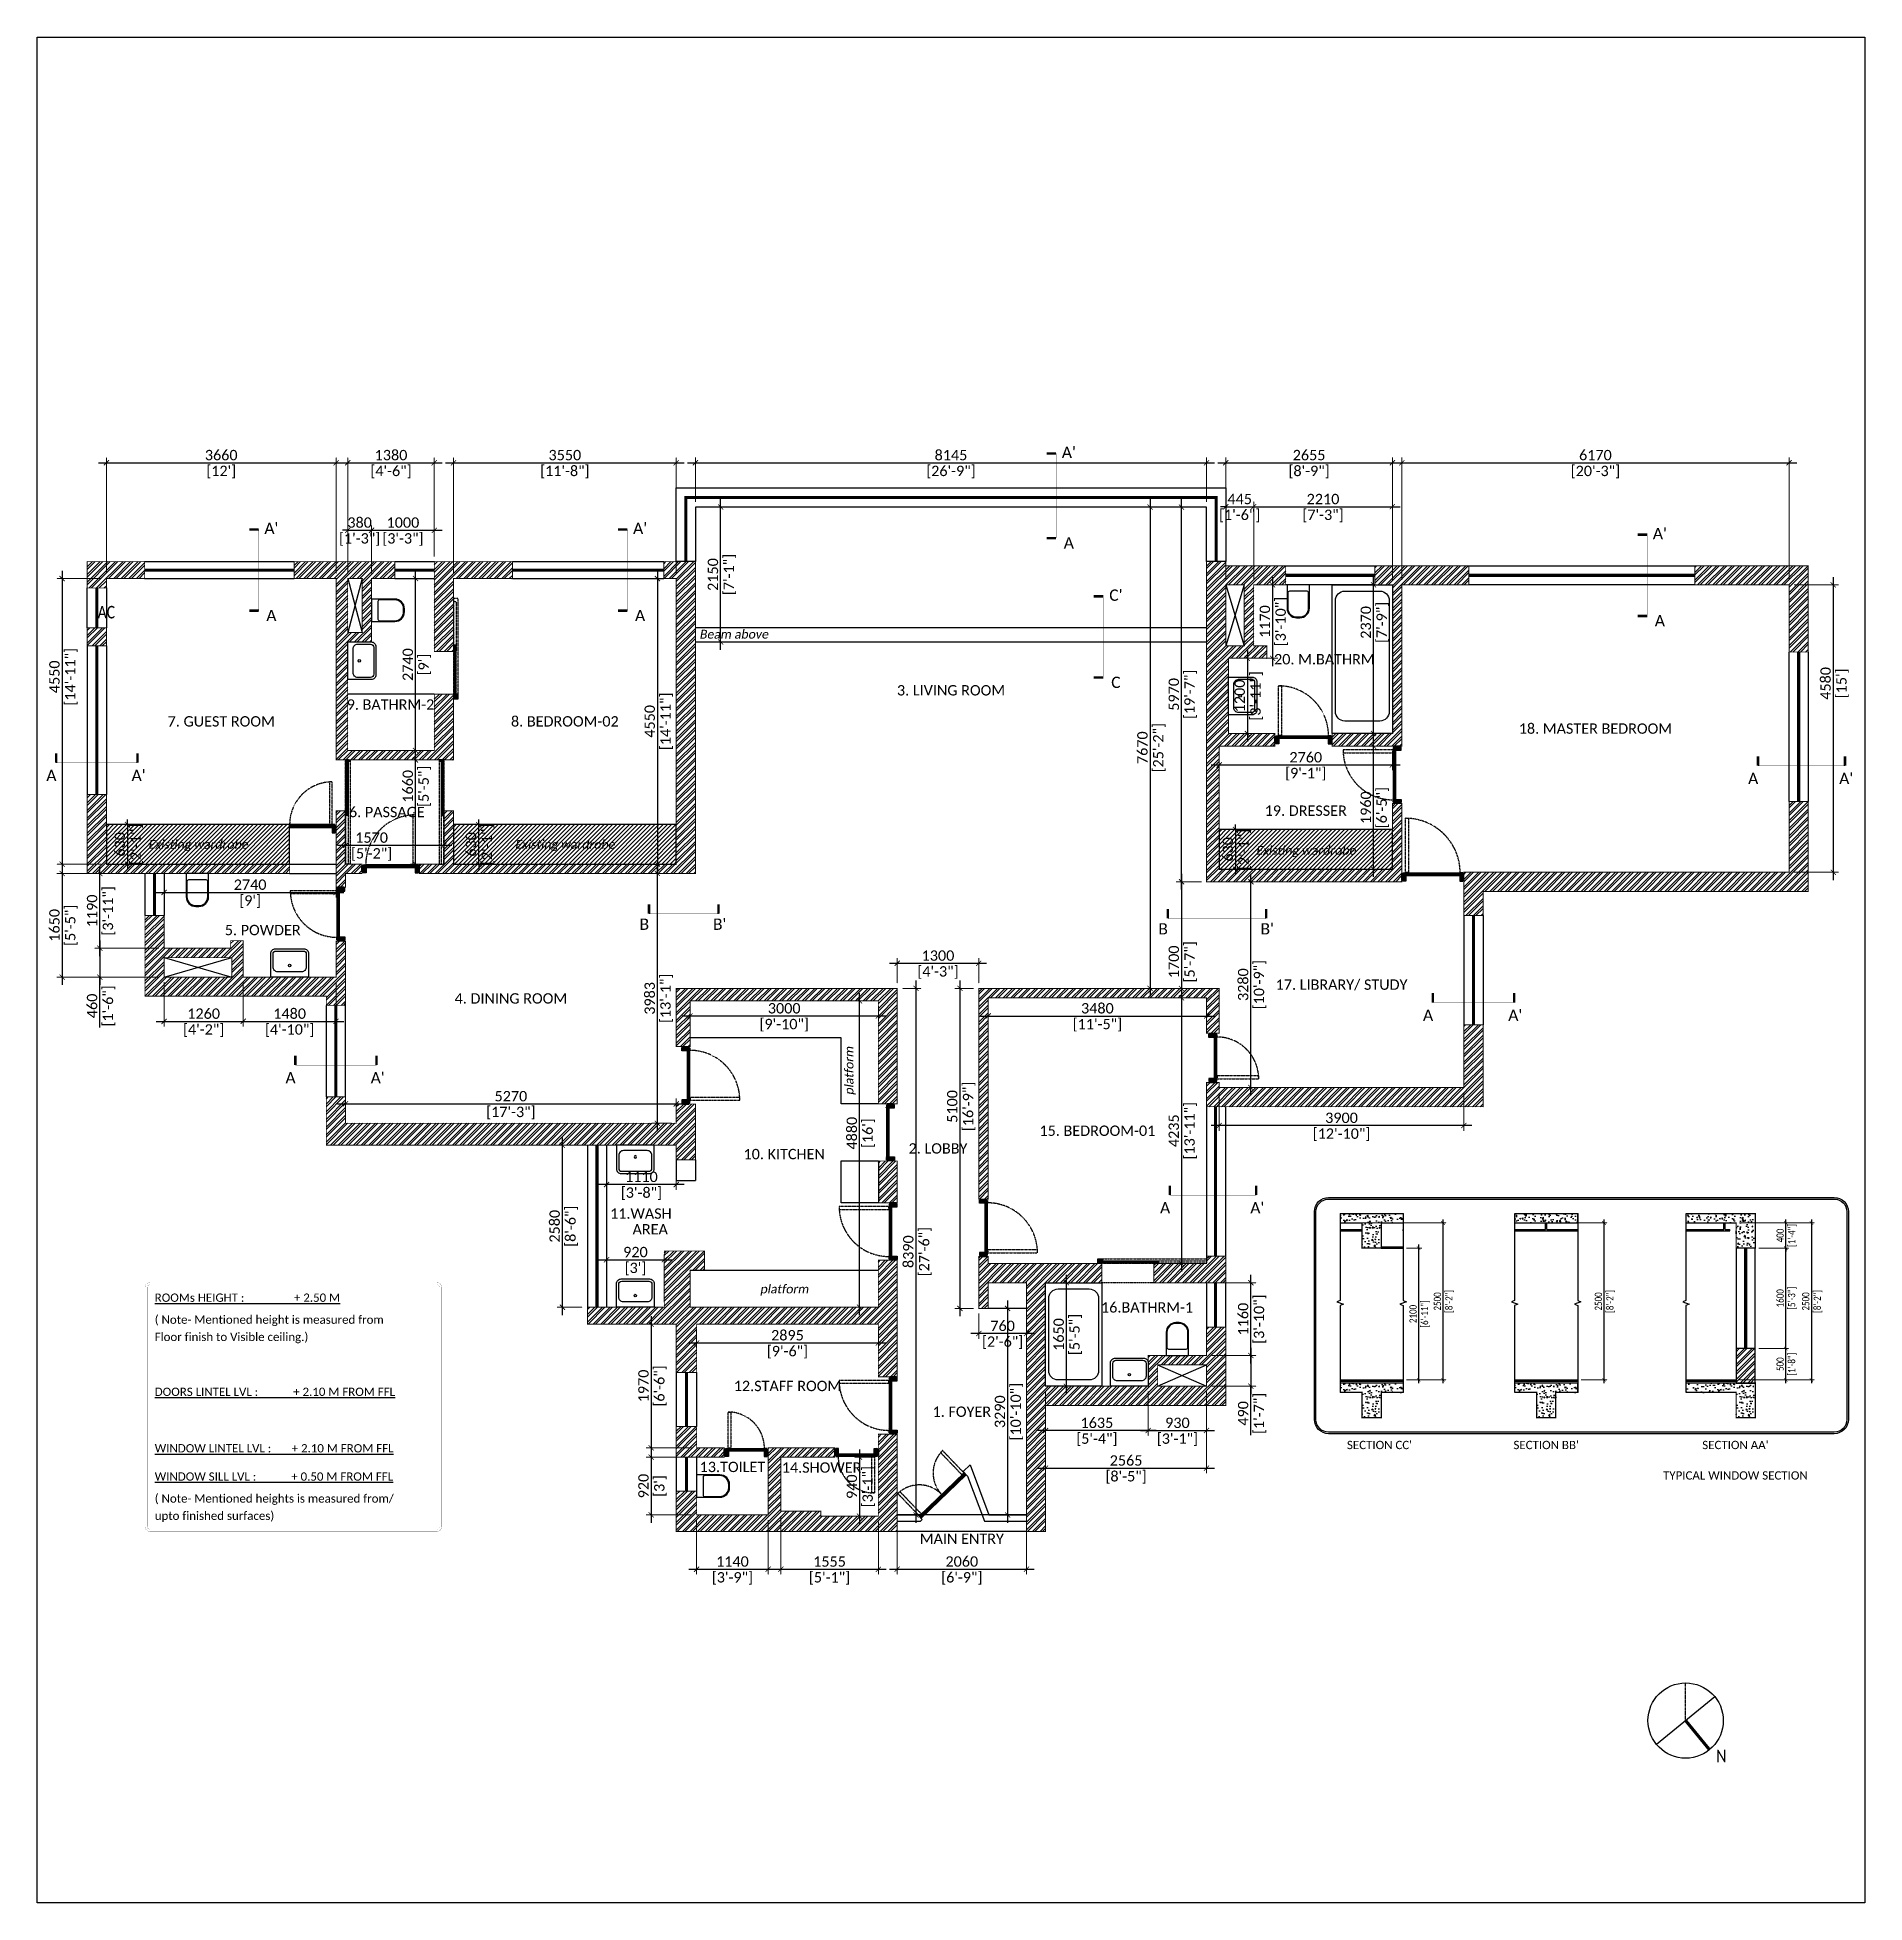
# Model space of a CAD drawing. Header units: millimetres. Extents: x -178592 to 87348, y -1412 to 59448.
# Drawn here: x 0 to 29116, y 0 to 29724 of the extents above; entities that cross this region are included whole.
import ezdxf
from ezdxf.enums import TextEntityAlignment as Align

# ---------------------------------------------------------------- set-up
doc = ezdxf.new("R2010")
doc.units = ezdxf.units.MM
for name, pattern in [('CENTER2', [28.575, 19.05, -3.175, 3.175, -3.175]), ('DASHED', [19.05, 12.7, -6.35]), ('DASHED2', [0.375, 0.25, -0.125]), ('DASHEDX2', [1.5, 1, -0.5])]:
    doc.linetypes.add(name, pattern=pattern)
doc.layers.get('Defpoints').update_dxf_attribs({"color": 211})
for name, color, linetype, true_color in [('A- PLUMB FIXTURES', 7, 'Continuous', 0x789ea5), ('A-ELEM-ABV', 7, 'DASHED', 0x923e25), ('A_FURNITURE', 7, 'Continuous', 0xa48f7a)]:
    doc.layers.add(name, color=color, linetype=linetype, true_color=true_color)
for name, color, linetype in [('A- SLAB CUTOUT', 251, 'Continuous'), ('A-ANNO-DIMS-EXT', 8, 'Continuous'), ('A-GLASS', 160, 'Continuous'), ('A-SECT-OTLN', 6, 'Continuous'), ('A-WALL', 7, 'Continuous'), ('A_SECTION WALLS', 7, 'Continuous'), ('A_TEXT', 1, 'Continuous'), ('A_WINDOWS+DOORS', 46, 'Continuous'), ('SECTION_4', 9, 'Continuous'), ('SR- DIME', 7, 'Continuous')]:
    doc.layers.add(name, color=color, linetype=linetype)
doc.layers.add('A_HATCH TEXTURES', color=251, linetype='Continuous', transparency=0.5)
doc.styles.add('starc 50', font='calibri.ttf', dxfattribs={"width": 0.8, "height": 2.3})
doc.styles.add('starc 75', font='calibri.ttf', dxfattribs={"height": 3.3})
doc.dimstyles.new('starc 50', dxfattribs={"dimtxt": 2.3, "dimasz": 1.1, "dimexe": 1, "dimexo": 1.1, "dimgap": 0.6, "dimtad": 1, "dimdec": 0, "dimdsep": 46, "dimtxsty": 'starc 50', "dimblk": 'ARCHTICK', "dimcen": 2.5, "dimdle": 1.1, "dimclrd": 252, "dimclre": 252, "dimclrt": 3, "dimadec": 0, "dimazin": 2, "dimtfac": 1, "dimtdec": 0, "dimtix": 1, "dimtmove": 1, "dimatfit": 3, "dimlwd": -1, "dimlwe": 13, "dimarcsym": 0})
doc.dimstyles.new('starc 75', dxfattribs={"dimtxt": 3.3, "dimasz": 1.65, "dimexe": 1.65, "dimexo": 1.65, "dimgap": 0.75, "dimtad": 1, "dimdec": 0, "dimdsep": 46, "dimtxsty": 'starc 75', "dimblk": 'ARCHTICK', "dimcen": 2.5, "dimdle": 2.5, "dimclrd": 252, "dimclre": 252, "dimclrt": 3, "dimadec": 0, "dimazin": 2, "dimtfac": 1, "dimtdec": 0, "dimtix": 1, "dimtmove": 1, "dimatfit": 3, "dimlwd": -1, "dimlwe": 13, "dimarcsym": 0})
pattern_1 = [(315, (-3034.857, 35159.362), (8.980256, 8.980256), [])]
pattern_2 = [(50, (1844.8, -32405.49), (182.18467, -15.9391), [19.05, -209.55]), (355, (1844.8, -32405.49), (-35.2434, 191.05685), [15.24, -167.6406]), (100.45144, (1859.98, -32406.82), (146.94125, 175.11775), [16.19, -178.09024]), (46.1842, (1844.8, -32354.7), (271.079, -42.0423), [28.575, -314.325]), (96.63556, (1867.4, -32358.2), (237.4041, 247.4261), [24.285, -267.1356]), (351.18415, (1844.8, -32354.7), (237.4041, 247.4261), [22.86, -251.4597]), (21, (1870.2, -32367.39), (151.6144, -102.2652), [19.05, -209.55]), (326, (1870.2, -32367.39), (61.802, 184.188), [15.24, -167.64]), (71.45144, (1882.84, -32375.91), (213.4164, 81.92277), [16.19, -178.08994]), (37.5, (1844.8, -32405.49), (3.0886, 84.55504), [0, -165.608, 0, -170.18, 0, -168.275]), (7.5, (1844.8, -32405.49), (66.81966, 100.18057), [0, -97.028, 0, -161.798, 0, -64.135]), (327.5, (1788.16, -32405.49), (135.590595, -5.72874), [0, -63.5, 0, -198.12, 0, -262.89]), (317.5, (1762.76, -32405.49), (148.12918, 25.4265), [0, -82.55, 0, -131.572, 0, -186.69])]
pattern_3 = [(50, (-1335.18, -32405.49), (182.18467, -15.9391), [19.05, -209.55]), (355, (-1335.18, -32405.49), (-35.2434, 191.05685), [15.24, -167.6406]), (100.45144, (-1320, -32406.82), (146.94125, 175.11775), [16.19, -178.09024]), (46.1842, (-1335.18, -32354.7), (271.079, -42.0423), [28.575, -314.325]), (96.63556, (-1312.6, -32358.2), (237.4041, 247.4261), [24.285, -267.1356]), (351.18415, (-1335.18, -32354.7), (237.4041, 247.4261), [22.86, -251.4597]), (21, (-1309.78, -32367.39), (151.6144, -102.2652), [19.05, -209.55]), (326, (-1309.78, -32367.39), (61.802, 184.188), [15.24, -167.64]), (71.45144, (-1297.14, -32375.91), (213.4164, 81.92277), [16.19, -178.08994]), (37.5, (-1335.18, -32405.49), (3.0886, 84.55504), [0, -165.608, 0, -170.18, 0, -168.275]), (7.5, (-1335.18, -32405.49), (66.81966, 100.18057), [0, -97.028, 0, -161.798, 0, -64.135]), (327.5, (-1391.82, -32405.49), (135.590595, -5.72874), [0, -63.5, 0, -198.12, 0, -262.89]), (317.5, (-1417.22, -32405.49), (148.12918, 25.4265), [0, -82.55, 0, -131.572, 0, -186.69])]

# ---------------------------------------------------------------- blocks, each defined once
blk = doc.blocks.new('A$Cf3db685d')
at = {"layer": 'A_WINDOWS+DOORS', "true_color": 0x636466, "transparency": 33554559}
h = blk.add_hatch(dxfattribs=at)
h.set_pattern_fill('ANSI31', color=251, scale=4)
h.set_pattern_definition([(45, (-15859.446, -15874.418), (-8.980256, 8.980256), [])])
h.paths.add_polyline_path([(0, -50), (0, 50), (-20, 50), (-20, 65), (-55, 65), (-55, 15), (-65, 15), (-65, -65), (-15, -65), (-15, -50)])
blk.add_lwpolyline([(0, -50), (0, 50), (-20, 50), (-20, 65), (-55, 65), (-55, 15), (-65, 15), (-65, -65), (-15, -65), (-15, -50)], close=True)
blk = doc.blocks.new('_ArchTick')
at = {"color": 0, "linetype": 'ByBlock', "const_width": 0.15}
blk.add_lwpolyline([(-0.5, -0.5), (0.5, 0.5)], dxfattribs=at)
blk = doc.blocks.new('*D3463')
at = {"layer": 'A-ANNO-DIMS-EXT', "color": 252, "ltscale": 6, "transparency": 16777216}
blk.add_line((180, 1575), (4090, 1575), dxfattribs=at)
at = {"layer": 'A-ANNO-DIMS-EXT', "color": 252, "linetype": 'DASHED2', "lineweight": 13, "ltscale": 6, "transparency": 16777216}
for p, q in [((305, -188), (305, 1658)), ((3965, -188), (3965, 1658))]:
    blk.add_line(p, q, dxfattribs=at)
at = {"layer": 'Defpoints', "color": 0, "ltscale": 6, "transparency": 16777216}
for p in [(3965, 1575), (305, -270), (3965, -270)]:
    blk.add_point(p, dxfattribs=at)
at = {"layer": 'A-ANNO-DIMS-EXT', "color": 252, "ltscale": 6, "transparency": 16777216, "xscale": 82.5, "yscale": 82.5, "zscale": 82.5, "rotation": 180}
blk.add_blockref('_ArchTick', (305, 1575), dxfattribs=at)
at = {"layer": 'A-ANNO-DIMS-EXT', "color": 252, "ltscale": 6, "transparency": 16777216, "xscale": 82.5, "yscale": 82.5, "zscale": 82.5}
blk.add_blockref('_ArchTick', (3965, 1575), dxfattribs=at)
at = {"layer": 'A-ANNO-DIMS-EXT', "color": 3, "ltscale": 6, "transparency": 16777216, "char_height": 165, "attachment_point": 5, "style": 'starc 75'}
for s, insert in [('3660', (2135, 1697)), ("[12']", (2135, 1428))]:
    blk.add_mtext(s, dxfattribs=dict(at, insert=insert))
blk = doc.blocks.new('*D3464')
at = {"layer": 'A-ANNO-DIMS-EXT', "color": 252, "ltscale": 6, "transparency": 16777216}
blk.add_line((4025, 1575), (5655, 1575), dxfattribs=at)
at = {"layer": 'A-ANNO-DIMS-EXT', "color": 252, "linetype": 'DASHED2', "lineweight": 13, "ltscale": 6, "transparency": 16777216}
for p, q in [((4150, -188), (4150, 1658)), ((5530, 82), (5530, 1658))]:
    blk.add_line(p, q, dxfattribs=at)
at = {"layer": 'Defpoints', "color": 0, "ltscale": 6, "transparency": 16777216}
for p in [(5530, 1575), (5530, 0), (4150, -270)]:
    blk.add_point(p, dxfattribs=at)
at = {"layer": 'A-ANNO-DIMS-EXT', "color": 252, "ltscale": 6, "transparency": 16777216, "xscale": 82.5, "yscale": 82.5, "zscale": 82.5, "rotation": 180}
blk.add_blockref('_ArchTick', (4150, 1575), dxfattribs=at)
at = {"layer": 'A-ANNO-DIMS-EXT', "color": 252, "ltscale": 6, "transparency": 16777216, "xscale": 82.5, "yscale": 82.5, "zscale": 82.5}
blk.add_blockref('_ArchTick', (5530, 1575), dxfattribs=at)
at = {"layer": 'A-ANNO-DIMS-EXT', "color": 3, "ltscale": 6, "transparency": 16777216, "char_height": 165, "attachment_point": 5, "style": 'starc 75'}
for s, insert in [('1380', (4840, 1697)), ('[4\'-6"]', (4840, 1428))]:
    blk.add_mtext(s, dxfattribs=dict(at, insert=insert))
blk = doc.blocks.new('*D3465')
at = {"layer": 'A-ANNO-DIMS-EXT', "color": 252, "ltscale": 6, "transparency": 16777216}
blk.add_line((5710, 1575), (9510, 1575), dxfattribs=at)
at = {"layer": 'A-ANNO-DIMS-EXT', "color": 252, "linetype": 'DASHED2', "lineweight": 13, "ltscale": 6, "transparency": 16777216}
for p, q in [((5835, -188), (5835, 1658)), ((9385, -188), (9385, 1658))]:
    blk.add_line(p, q, dxfattribs=at)
at = {"layer": 'Defpoints', "color": 0, "ltscale": 6, "transparency": 16777216}
for p in [(9385, 1575), (5835, -270), (9385, -270)]:
    blk.add_point(p, dxfattribs=at)
at = {"layer": 'A-ANNO-DIMS-EXT', "color": 252, "ltscale": 6, "transparency": 16777216, "xscale": 82.5, "yscale": 82.5, "zscale": 82.5, "rotation": 180}
blk.add_blockref('_ArchTick', (5835, 1575), dxfattribs=at)
at = {"layer": 'A-ANNO-DIMS-EXT', "color": 252, "ltscale": 6, "transparency": 16777216, "xscale": 82.5, "yscale": 82.5, "zscale": 82.5}
blk.add_blockref('_ArchTick', (9385, 1575), dxfattribs=at)
at = {"layer": 'A-ANNO-DIMS-EXT', "color": 3, "ltscale": 6, "transparency": 16777216, "char_height": 165, "attachment_point": 5, "style": 'starc 75'}
for s, insert in [('[11\'-8"]', (7610, 1428)), ('3550', (7610, 1697))]:
    blk.add_mtext(s, dxfattribs=dict(at, insert=insert))
blk = doc.blocks.new('*D3466')
at = {"layer": 'A-ANNO-DIMS-EXT', "color": 252, "ltscale": 6, "transparency": 16777216}
blk.add_line((9565, 1575), (17960, 1575), dxfattribs=at)
at = {"layer": 'A-ANNO-DIMS-EXT', "color": 252, "linetype": 'DASHED2', "lineweight": 13, "ltscale": 6, "transparency": 16777216}
for p, q in [((9690, 952), (9690, 1658)), ((17835, 952), (17835, 1658))]:
    blk.add_line(p, q, dxfattribs=at)
at = {"layer": 'Defpoints', "color": 0, "ltscale": 6, "transparency": 16777216}
for p in [(17835, 1575), (9690, 870), (17835, 870)]:
    blk.add_point(p, dxfattribs=at)
at = {"layer": 'A-ANNO-DIMS-EXT', "color": 252, "ltscale": 6, "transparency": 16777216, "xscale": 82.5, "yscale": 82.5, "zscale": 82.5, "rotation": 180}
blk.add_blockref('_ArchTick', (9690, 1575), dxfattribs=at)
at = {"layer": 'A-ANNO-DIMS-EXT', "color": 252, "ltscale": 6, "transparency": 16777216, "xscale": 82.5, "yscale": 82.5, "zscale": 82.5}
blk.add_blockref('_ArchTick', (17835, 1575), dxfattribs=at)
at = {"layer": 'A-ANNO-DIMS-EXT', "color": 3, "ltscale": 6, "transparency": 16777216, "char_height": 165, "attachment_point": 5, "style": 'starc 75'}
for s, insert in [('8145', (13762, 1697)), ('[26\'-9"]', (13762, 1428))]:
    blk.add_mtext(s, dxfattribs=dict(at, insert=insert))
blk = doc.blocks.new('*D3467')
at = {"layer": 'A-ANNO-DIMS-EXT', "color": 252, "ltscale": 6, "transparency": 16777216}
blk.add_line((18015, 1575), (20920, 1575), dxfattribs=at)
at = {"layer": 'A-ANNO-DIMS-EXT', "color": 252, "linetype": 'DASHED2', "lineweight": 13, "ltscale": 6, "transparency": 16777216}
for p, q in [((18140, -288), (18140, 1658)), ((20795, -288), (20795, 1658))]:
    blk.add_line(p, q, dxfattribs=at)
at = {"layer": 'Defpoints', "color": 0, "ltscale": 6, "transparency": 16777216}
for p in [(20795, 1575), (18140, -370), (20795, -370)]:
    blk.add_point(p, dxfattribs=at)
at = {"layer": 'A-ANNO-DIMS-EXT', "color": 252, "ltscale": 6, "transparency": 16777216, "xscale": 82.5, "yscale": 82.5, "zscale": 82.5, "rotation": 180}
blk.add_blockref('_ArchTick', (18140, 1575), dxfattribs=at)
at = {"layer": 'A-ANNO-DIMS-EXT', "color": 252, "ltscale": 6, "transparency": 16777216, "xscale": 82.5, "yscale": 82.5, "zscale": 82.5}
blk.add_blockref('_ArchTick', (20795, 1575), dxfattribs=at)
at = {"layer": 'A-ANNO-DIMS-EXT', "color": 3, "ltscale": 6, "transparency": 16777216, "char_height": 165, "attachment_point": 5, "style": 'starc 75'}
for s, insert in [('2655', (19468, 1697)), ('[8\'-9"]', (19468, 1428))]:
    blk.add_mtext(s, dxfattribs=dict(at, insert=insert))
blk = doc.blocks.new('*D3468')
at = {"layer": 'A-ANNO-DIMS-EXT', "color": 252, "ltscale": 6, "transparency": 16777216}
blk.add_line((20820, 1575), (27240, 1575), dxfattribs=at)
at = {"layer": 'A-ANNO-DIMS-EXT', "color": 252, "linetype": 'DASHED2', "lineweight": 13, "ltscale": 6, "transparency": 16777216}
for p, q in [((20945, -288), (20945, 1658)), ((27115, -288), (27115, 1658))]:
    blk.add_line(p, q, dxfattribs=at)
at = {"layer": 'Defpoints', "color": 0, "ltscale": 6, "transparency": 16777216}
for p in [(27115, 1575), (20945, -370), (27115, -370)]:
    blk.add_point(p, dxfattribs=at)
at = {"layer": 'A-ANNO-DIMS-EXT', "color": 252, "ltscale": 6, "transparency": 16777216, "xscale": 82.5, "yscale": 82.5, "zscale": 82.5, "rotation": 180}
blk.add_blockref('_ArchTick', (20945, 1575), dxfattribs=at)
at = {"layer": 'A-ANNO-DIMS-EXT', "color": 252, "ltscale": 6, "transparency": 16777216, "xscale": 82.5, "yscale": 82.5, "zscale": 82.5}
blk.add_blockref('_ArchTick', (27115, 1575), dxfattribs=at)
at = {"layer": 'A-ANNO-DIMS-EXT', "color": 3, "ltscale": 6, "transparency": 16777216, "char_height": 165, "attachment_point": 5, "style": 'starc 75'}
for s, insert in [('6170', (24030, 1697)), ('[20\'-3"]', (24030, 1428))]:
    blk.add_mtext(s, dxfattribs=dict(at, insert=insert))
blk = doc.blocks.new('*D3469')
at = {"layer": 'A-ANNO-DIMS-EXT', "color": 252, "ltscale": 6, "transparency": 16777216}
blk.add_line((27820, -245), (27820, -5075), dxfattribs=at)
at = {"layer": 'A-ANNO-DIMS-EXT', "color": 252, "linetype": 'DASHED2', "lineweight": 13, "ltscale": 6, "transparency": 16777216}
for p, q in [((27198, -370), (27903, -370)), ((27198, -4950), (27903, -4950))]:
    blk.add_line(p, q, dxfattribs=at)
at = {"layer": 'Defpoints', "color": 0, "ltscale": 6, "transparency": 16777216}
for p in [(27115, -370), (27115, -4950), (27820, -4950)]:
    blk.add_point(p, dxfattribs=at)
at = {"layer": 'A-ANNO-DIMS-EXT', "color": 252, "ltscale": 6, "transparency": 16777216, "xscale": 82.5, "yscale": 82.5, "zscale": 82.5}
for p, rotation in [((27820, -370), 90), ((27820, -4950), 270)]:
    blk.add_blockref('_ArchTick', p, dxfattribs=dict(at, rotation=rotation))
at = {"layer": 'A-ANNO-DIMS-EXT', "color": 3, "ltscale": 6, "transparency": 16777216, "char_height": 165, "attachment_point": 5, "rotation": 90, "style": 'starc 75'}
for s, insert in [('4580', (27698, -1940)), ("[15']", (27967, -1940))]:
    blk.add_mtext(s, dxfattribs=dict(at, insert=insert))
blk = doc.blocks.new('*D3470')
at = {"layer": 'A-ANNO-DIMS-EXT', "color": 252, "linetype": 'DASHED2', "lineweight": 13, "ltscale": 6, "transparency": 16777216}
for p, q in [((222, -270), (-483, -270)), ((222, -4820), (-483, -4820))]:
    blk.add_line(p, q, dxfattribs=at)
at = {"layer": 'A-ANNO-DIMS-EXT', "color": 252, "ltscale": 6, "transparency": 16777216}
blk.add_line((-400, -145), (-400, -4945), dxfattribs=at)
at = {"layer": 'Defpoints', "color": 0, "ltscale": 6, "transparency": 16777216}
for p in [(305, -270), (-400, -4820), (305, -4820)]:
    blk.add_point(p, dxfattribs=at)
at = {"layer": 'A-ANNO-DIMS-EXT', "color": 252, "ltscale": 6, "transparency": 16777216, "xscale": 82.5, "yscale": 82.5, "zscale": 82.5}
for p, rotation in [((-400, -270), 90), ((-400, -4820), 270)]:
    blk.add_blockref('_ArchTick', p, dxfattribs=dict(at, rotation=rotation))
at = {"layer": 'A-ANNO-DIMS-EXT', "color": 3, "ltscale": 6, "transparency": 16777216, "char_height": 165, "attachment_point": 5, "rotation": 90, "style": 'starc 75'}
for s, insert in [('[14\'-11"]', (-253, -1835)), ('4550', (-522, -1835))]:
    blk.add_mtext(s, dxfattribs=dict(at, insert=insert))
blk = doc.blocks.new('*D3471')
at = {"layer": 'A-ANNO-DIMS-EXT', "color": 252, "linetype": 'DASHED2', "lineweight": 13, "ltscale": 6, "transparency": 16777216}
for p, q in [((1142, -4970), (-483, -4970)), ((1142, -6620), (-483, -6620))]:
    blk.add_line(p, q, dxfattribs=at)
at = {"layer": 'A-ANNO-DIMS-EXT', "color": 252, "ltscale": 6, "transparency": 16777216}
blk.add_line((-400, -4845), (-400, -6745), dxfattribs=at)
at = {"layer": 'Defpoints', "color": 0, "ltscale": 6, "transparency": 16777216}
for p in [(1225, -4970), (-400, -6620), (1225, -6620)]:
    blk.add_point(p, dxfattribs=at)
at = {"layer": 'A-ANNO-DIMS-EXT', "color": 252, "ltscale": 6, "transparency": 16777216, "xscale": 82.5, "yscale": 82.5, "zscale": 82.5}
for p, rotation in [((-400, -4970), 90), ((-400, -6620), 270)]:
    blk.add_blockref('_ArchTick', p, dxfattribs=dict(at, rotation=rotation))
at = {"layer": 'A-ANNO-DIMS-EXT', "color": 3, "ltscale": 6, "transparency": 16777216, "char_height": 165, "attachment_point": 5, "rotation": 90, "style": 'starc 75'}
for s, insert in [('1650', (-522, -5795)), ('[5\'-5"]', (-253, -5795))]:
    blk.add_mtext(s, dxfattribs=dict(at, insert=insert))
blk = doc.blocks.new('*D3472')
at = {"layer": 'A-ANNO-DIMS-EXT', "color": 252, "ltscale": 6, "transparency": 16777216}
blk.add_line((17435, -5225), (17435, 995), dxfattribs=at)
at = {"layer": 'A-ANNO-DIMS-EXT', "color": 252, "linetype": 'DASHED2', "lineweight": 13, "ltscale": 6, "transparency": 16777216}
for p, q in [((17752, 870), (17352, 870)), ((17752, -5100), (17352, -5100))]:
    blk.add_line(p, q, dxfattribs=at)
at = {"layer": 'Defpoints', "color": 0, "ltscale": 6, "transparency": 16777216}
for p in [(17435, 870), (17835, 870), (17835, -5100)]:
    blk.add_point(p, dxfattribs=at)
at = {"layer": 'A-ANNO-DIMS-EXT', "color": 252, "ltscale": 6, "transparency": 16777216, "xscale": 82.5, "yscale": 82.5, "zscale": 82.5}
for p, rotation in [((17435, 870), 90), ((17435, -5100), 270)]:
    blk.add_blockref('_ArchTick', p, dxfattribs=dict(at, rotation=rotation))
at = {"layer": 'A-ANNO-DIMS-EXT', "color": 3, "ltscale": 6, "transparency": 16777216, "char_height": 165, "attachment_point": 5, "rotation": 90, "style": 'starc 75'}
for s, insert in [('[19\'-7"]', (17581, -2115)), ('5970', (17313, -2115))]:
    blk.add_mtext(s, dxfattribs=dict(at, insert=insert))
blk = doc.blocks.new('*D3473')
at = {"layer": 'A-ANNO-DIMS-EXT', "color": 252, "ltscale": 6, "transparency": 16777216}
blk.add_line((17435, -4975), (17435, -6925), dxfattribs=at)
at = {"layer": 'A-ANNO-DIMS-EXT', "color": 252, "linetype": 'DASHED2', "lineweight": 13, "ltscale": 6, "transparency": 16777216}
for p, q in [((17752, -5100), (17352, -5100)), ((17435, -6800), (17352, -6800))]:
    blk.add_line(p, q, dxfattribs=at)
at = {"layer": 'Defpoints', "color": 0, "ltscale": 6, "transparency": 16777216}
for p in [(17835, -5100), (17435, -6800), (17518, -6800)]:
    blk.add_point(p, dxfattribs=at)
at = {"layer": 'A-ANNO-DIMS-EXT', "color": 252, "ltscale": 6, "transparency": 16777216, "xscale": 82.5, "yscale": 82.5, "zscale": 82.5}
for p, rotation in [((17435, -5100), 90), ((17435, -6800), 270)]:
    blk.add_blockref('_ArchTick', p, dxfattribs=dict(at, rotation=rotation))
at = {"layer": 'A-ANNO-DIMS-EXT', "color": 3, "ltscale": 6, "transparency": 16777216, "char_height": 165, "attachment_point": 5, "rotation": 90, "style": 'starc 75'}
for s, insert in [('1700', (17313, -6377)), ('[5\'-7"]', (17581, -6377))]:
    blk.add_mtext(s, dxfattribs=dict(at, insert=insert))
blk = doc.blocks.new('*D3474')
at = {"layer": 'A-ANNO-DIMS-EXT', "color": 252, "ltscale": 6, "transparency": 16777216}
blk.add_line((7570, -12005), (7570, -9175), dxfattribs=at)
at = {"layer": 'A-ANNO-DIMS-EXT', "color": 252, "linetype": 'DASHED2', "lineweight": 13, "ltscale": 6, "transparency": 16777216}
for p, q in [((7887, -9300), (7488, -9300)), ((7887, -11880), (7488, -11880))]:
    blk.add_line(p, q, dxfattribs=at)
at = {"layer": 'Defpoints', "color": 0, "ltscale": 6, "transparency": 16777216}
for p in [(7570, -9300), (7970, -9300), (7970, -11880)]:
    blk.add_point(p, dxfattribs=at)
at = {"layer": 'A-ANNO-DIMS-EXT', "color": 252, "ltscale": 6, "transparency": 16777216, "xscale": 82.5, "yscale": 82.5, "zscale": 82.5}
for p, rotation in [((7570, -9300), 90), ((7570, -11880), 270)]:
    blk.add_blockref('_ArchTick', p, dxfattribs=dict(at, rotation=rotation))
at = {"layer": 'A-ANNO-DIMS-EXT', "color": 3, "ltscale": 6, "transparency": 16777216, "char_height": 165, "attachment_point": 5, "rotation": 90, "style": 'starc 75'}
for s, insert in [('2580', (7448, -10590)), ('[8\'-6"]', (7717, -10590))]:
    blk.add_mtext(s, dxfattribs=dict(at, insert=insert))
blk = doc.blocks.new('*D3475')
at = {"layer": 'A-ANNO-DIMS-EXT', "color": 252, "linetype": 'DASHED2', "lineweight": 13, "ltscale": 6, "transparency": 16777216}
for p, q in [((8052, -12150), (9068, -12150)), ((9627, -14120), (8903, -14120))]:
    blk.add_line(p, q, dxfattribs=at)
at = {"layer": 'A-ANNO-DIMS-EXT', "color": 252, "ltscale": 6, "transparency": 16777216}
blk.add_line((8985, -12025), (8985, -14245), dxfattribs=at)
at = {"layer": 'Defpoints', "color": 0, "ltscale": 6, "transparency": 16777216}
for p in [(7970, -12150), (8985, -14120), (9710, -14120)]:
    blk.add_point(p, dxfattribs=at)
at = {"layer": 'A-ANNO-DIMS-EXT', "color": 252, "ltscale": 6, "transparency": 16777216, "xscale": 82.5, "yscale": 82.5, "zscale": 82.5}
for p, rotation in [((8985, -12150), 90), ((8985, -14120), 270)]:
    blk.add_blockref('_ArchTick', p, dxfattribs=dict(at, rotation=rotation))
at = {"layer": 'A-ANNO-DIMS-EXT', "color": 3, "ltscale": 6, "transparency": 16777216, "char_height": 165, "attachment_point": 5, "rotation": 90, "style": 'starc 75'}
for s, insert in [('1970', (8863, -13135)), ('[6\'-6"]', (9132, -13135))]:
    blk.add_mtext(s, dxfattribs=dict(at, insert=insert))
blk = doc.blocks.new('*D3439')
at = {"layer": 'A-ANNO-DIMS-EXT', "color": 252, "ltscale": 6, "transparency": 16777216}
blk.add_line((8985, -14145), (8985, -15315), dxfattribs=at)
at = {"layer": 'A-ANNO-DIMS-EXT', "color": 252, "linetype": 'DASHED2', "lineweight": 13, "ltscale": 6, "transparency": 16777216}
for p, q in [((9627, -14270), (8903, -14270)), ((9627, -15190), (8903, -15190))]:
    blk.add_line(p, q, dxfattribs=at)
at = {"layer": 'Defpoints', "color": 0, "ltscale": 6, "transparency": 16777216}
for p in [(9710, -14270), (8985, -15190), (9710, -15190)]:
    blk.add_point(p, dxfattribs=at)
at = {"layer": 'A-ANNO-DIMS-EXT', "color": 252, "ltscale": 6, "transparency": 16777216, "xscale": 82.5, "yscale": 82.5, "zscale": 82.5}
for p, rotation in [((8985, -14270), 90), ((8985, -15190), 270)]:
    blk.add_blockref('_ArchTick', p, dxfattribs=dict(at, rotation=rotation))
at = {"layer": 'A-ANNO-DIMS-EXT', "color": 3, "ltscale": 6, "transparency": 16777216, "char_height": 165, "attachment_point": 5, "rotation": 90, "style": 'starc 75'}
for s, insert in [('920', (8863, -14730)), ("[3']", (9132, -14730))]:
    blk.add_mtext(s, dxfattribs=dict(at, insert=insert))
blk = doc.blocks.new('*D3440')
at = {"layer": 'A-ANNO-DIMS-EXT', "color": 252, "linetype": 'DASHED2', "lineweight": 13, "ltscale": 6, "transparency": 16777216}
for p, q in [((9710, -15273), (9710, -16138)), ((10850, -15273), (10850, -16138))]:
    blk.add_line(p, q, dxfattribs=at)
at = {"layer": 'A-ANNO-DIMS-EXT', "color": 252, "ltscale": 6, "transparency": 16777216}
blk.add_line((9585, -16055), (10975, -16055), dxfattribs=at)
at = {"layer": 'Defpoints', "color": 0, "ltscale": 6, "transparency": 16777216}
for p in [(9710, -15190), (10850, -15190), (10850, -16055)]:
    blk.add_point(p, dxfattribs=at)
at = {"layer": 'A-ANNO-DIMS-EXT', "color": 252, "ltscale": 6, "transparency": 16777216, "xscale": 82.5, "yscale": 82.5, "zscale": 82.5, "rotation": 180}
blk.add_blockref('_ArchTick', (9710, -16055), dxfattribs=at)
at = {"layer": 'A-ANNO-DIMS-EXT', "color": 252, "ltscale": 6, "transparency": 16777216, "xscale": 82.5, "yscale": 82.5, "zscale": 82.5}
blk.add_blockref('_ArchTick', (10850, -16055), dxfattribs=at)
at = {"layer": 'A-ANNO-DIMS-EXT', "color": 3, "ltscale": 6, "transparency": 16777216, "char_height": 165, "attachment_point": 5, "style": 'starc 75'}
for s, insert in [('1140', (10280, -15933)), ('[3\'-9"]', (10280, -16202))]:
    blk.add_mtext(s, dxfattribs=dict(at, insert=insert))
blk = doc.blocks.new('*D3441')
at = {"layer": 'A-ANNO-DIMS-EXT', "color": 252, "linetype": 'DASHED2', "lineweight": 13, "ltscale": 6, "transparency": 16777216}
for p, q in [((11050, -15212), (11050, -16138)), ((12605, -15293), (12605, -16138))]:
    blk.add_line(p, q, dxfattribs=at)
at = {"layer": 'A-ANNO-DIMS-EXT', "color": 252, "ltscale": 6, "transparency": 16777216}
blk.add_line((10925, -16055), (12730, -16055), dxfattribs=at)
at = {"layer": 'Defpoints', "color": 0, "ltscale": 6, "transparency": 16777216}
for p in [(11050, -15130), (12605, -15210), (12605, -16055)]:
    blk.add_point(p, dxfattribs=at)
at = {"layer": 'A-ANNO-DIMS-EXT', "color": 252, "ltscale": 6, "transparency": 16777216, "xscale": 82.5, "yscale": 82.5, "zscale": 82.5, "rotation": 180}
blk.add_blockref('_ArchTick', (11050, -16055), dxfattribs=at)
at = {"layer": 'A-ANNO-DIMS-EXT', "color": 252, "ltscale": 6, "transparency": 16777216, "xscale": 82.5, "yscale": 82.5, "zscale": 82.5}
blk.add_blockref('_ArchTick', (12605, -16055), dxfattribs=at)
at = {"layer": 'A-ANNO-DIMS-EXT', "color": 3, "ltscale": 6, "transparency": 16777216, "char_height": 165, "attachment_point": 5, "style": 'starc 75'}
for s, insert in [('1555', (11827, -15934)), ('[5\'-1"]', (11827, -16202))]:
    blk.add_mtext(s, dxfattribs=dict(at, insert=insert))
blk = doc.blocks.new('*D3442')
at = {"layer": 'A-ANNO-DIMS-EXT', "color": 252, "linetype": 'DASHED2', "lineweight": 13, "ltscale": 6, "transparency": 16777216}
for p, q in [((12905, -15273), (12905, -16138)), ((14965, -15273), (14965, -16138))]:
    blk.add_line(p, q, dxfattribs=at)
at = {"layer": 'A-ANNO-DIMS-EXT', "color": 252, "ltscale": 6, "transparency": 16777216}
blk.add_line((12780, -16055), (15090, -16055), dxfattribs=at)
at = {"layer": 'Defpoints', "color": 0, "ltscale": 6, "transparency": 16777216}
for p in [(12905, -15190), (14965, -15190), (14965, -16055)]:
    blk.add_point(p, dxfattribs=at)
at = {"layer": 'A-ANNO-DIMS-EXT', "color": 252, "ltscale": 6, "transparency": 16777216, "xscale": 82.5, "yscale": 82.5, "zscale": 82.5, "rotation": 180}
blk.add_blockref('_ArchTick', (12905, -16055), dxfattribs=at)
at = {"layer": 'A-ANNO-DIMS-EXT', "color": 252, "ltscale": 6, "transparency": 16777216, "xscale": 82.5, "yscale": 82.5, "zscale": 82.5}
blk.add_blockref('_ArchTick', (14965, -16055), dxfattribs=at)
at = {"layer": 'A-ANNO-DIMS-EXT', "color": 3, "ltscale": 6, "transparency": 16777216, "char_height": 165, "attachment_point": 5, "style": 'starc 75'}
for s, insert in [('2060', (13935, -15933)), ('[6\'-9"]', (13935, -16202))]:
    blk.add_mtext(s, dxfattribs=dict(at, insert=insert))
blk = doc.blocks.new('*D3443')
at = {"layer": 'A-ANNO-DIMS-EXT', "color": 252, "linetype": 'DASHED2', "lineweight": 13, "ltscale": 6, "transparency": 16777216}
for p, q in [((15270, -13223), (15270, -14528)), ((17835, -13223), (17835, -14528))]:
    blk.add_line(p, q, dxfattribs=at)
at = {"layer": 'A-ANNO-DIMS-EXT', "color": 252, "ltscale": 6, "transparency": 16777216}
blk.add_line((15145, -14445), (17960, -14445), dxfattribs=at)
at = {"layer": 'Defpoints', "color": 0, "ltscale": 6, "transparency": 16777216}
for p in [(15270, -13140), (17835, -13140), (17835, -14445)]:
    blk.add_point(p, dxfattribs=at)
at = {"layer": 'A-ANNO-DIMS-EXT', "color": 252, "ltscale": 6, "transparency": 16777216, "xscale": 82.5, "yscale": 82.5, "zscale": 82.5, "rotation": 180}
blk.add_blockref('_ArchTick', (15270, -14445), dxfattribs=at)
at = {"layer": 'A-ANNO-DIMS-EXT', "color": 252, "ltscale": 6, "transparency": 16777216, "xscale": 82.5, "yscale": 82.5, "zscale": 82.5}
blk.add_blockref('_ArchTick', (17835, -14445), dxfattribs=at)
at = {"layer": 'A-ANNO-DIMS-EXT', "color": 3, "ltscale": 6, "transparency": 16777216, "char_height": 165, "attachment_point": 5, "style": 'starc 75'}
for s, insert in [('2565', (16552, -14323)), ('[8\'-5"]', (16552, -14592))]:
    blk.add_mtext(s, dxfattribs=dict(at, insert=insert))
blk = doc.blocks.new('*D3444')
at = {"layer": 'A-ANNO-DIMS-EXT', "color": 252, "ltscale": 6, "transparency": 16777216}
blk.add_line((15601, -13265), (15601, -11365), dxfattribs=at)
at = {"layer": 'Defpoints', "color": 0, "ltscale": 6, "transparency": 16777216}
for p in [(15601, -11490), (15601, -11490), (15601, -13140)]:
    blk.add_point(p, dxfattribs=at)
at = {"layer": 'A-ANNO-DIMS-EXT', "color": 252, "ltscale": 6, "transparency": 16777216, "xscale": 82.5, "yscale": 82.5, "zscale": 82.5}
for p, rotation in [((15601, -11490), 90), ((15601, -13140), 270)]:
    blk.add_blockref('_ArchTick', p, dxfattribs=dict(at, rotation=rotation))
at = {"layer": 'A-ANNO-DIMS-EXT', "color": 3, "ltscale": 6, "transparency": 16777216, "char_height": 165, "attachment_point": 5, "rotation": 90, "style": 'starc 75'}
for s, insert in [('1650', (15479, -12315)), ('[5\'-5"]', (15748, -12315))]:
    blk.add_mtext(s, dxfattribs=dict(at, insert=insert))
blk = doc.blocks.new('*D3445')
at = {"layer": 'A-ANNO-DIMS-EXT', "color": 252, "ltscale": 6, "transparency": 16777216}
blk.add_line((20495, -2865), (20495, -245), dxfattribs=at)
at = {"layer": 'A-ANNO-DIMS-EXT', "color": 252, "linetype": 'DASHED2', "lineweight": 13, "ltscale": 6, "transparency": 16777216}
for p, q in [((20712, -370), (20413, -370)), ((20712, -2740), (20413, -2740))]:
    blk.add_line(p, q, dxfattribs=at)
at = {"layer": 'Defpoints', "color": 0, "ltscale": 6, "transparency": 16777216}
for p in [(20495, -370), (20795, -370), (20795, -2740)]:
    blk.add_point(p, dxfattribs=at)
at = {"layer": 'A-ANNO-DIMS-EXT', "color": 252, "ltscale": 6, "transparency": 16777216, "xscale": 82.5, "yscale": 82.5, "zscale": 82.5}
for p, rotation in [((20495, -370), 90), ((20495, -2740), 270)]:
    blk.add_blockref('_ArchTick', p, dxfattribs=dict(at, rotation=rotation))
at = {"layer": 'A-ANNO-DIMS-EXT', "color": 3, "ltscale": 6, "transparency": 16777216, "char_height": 165, "attachment_point": 5, "rotation": 90, "style": 'starc 75'}
for s, insert in [('2370', (20373, -968)), ('[7\'-9"]', (20642, -968))]:
    blk.add_mtext(s, dxfattribs=dict(at, insert=insert))
blk = doc.blocks.new('*D3446')
at = {"layer": 'A-ANNO-DIMS-EXT', "color": 252, "linetype": 'DASHED2', "lineweight": 13, "ltscale": 6, "transparency": 16777216}
for p, q in [((20713, -2940), (20413, -2940)), ((20713, -4900), (20413, -4900))]:
    blk.add_line(p, q, dxfattribs=at)
at = {"layer": 'A-ANNO-DIMS-EXT', "color": 252, "ltscale": 6, "transparency": 16777216}
blk.add_line((20495, -5025), (20495, -2815), dxfattribs=at)
at = {"layer": 'Defpoints', "color": 0, "ltscale": 6, "transparency": 16777216}
for p in [(20495, -2940), (20795, -2940), (20795, -4900)]:
    blk.add_point(p, dxfattribs=at)
at = {"layer": 'A-ANNO-DIMS-EXT', "color": 252, "ltscale": 6, "transparency": 16777216, "xscale": 82.5, "yscale": 82.5, "zscale": 82.5}
for p, rotation in [((20495, -2940), 90), ((20495, -4900), 270)]:
    blk.add_blockref('_ArchTick', p, dxfattribs=dict(at, rotation=rotation))
at = {"layer": 'A-ANNO-DIMS-EXT', "color": 3, "ltscale": 6, "transparency": 16777216, "char_height": 165, "attachment_point": 5, "rotation": 90, "style": 'starc 75'}
for s, insert in [('1960', (20373, -3920)), ('[6\'-5"]', (20642, -3920))]:
    blk.add_mtext(s, dxfattribs=dict(at, insert=insert))
blk = doc.blocks.new('*D3447')
at = {"layer": 'A-ANNO-DIMS-EXT', "color": 252, "linetype": 'DASHED2', "lineweight": 13, "ltscale": 6, "transparency": 16777216}
for p, q in [((4115, -8868), (4115, -8557)), ((9385, -8868), (9385, -8557))]:
    blk.add_line(p, q, dxfattribs=at)
at = {"layer": 'A-ANNO-DIMS-EXT', "color": 252, "ltscale": 6, "transparency": 16777216}
blk.add_line((3990, -8640), (9510, -8640), dxfattribs=at)
at = {"layer": 'Defpoints', "color": 0, "ltscale": 6, "transparency": 16777216}
for p in [(9385, -8640), (4115, -8950), (9385, -8950)]:
    blk.add_point(p, dxfattribs=at)
at = {"layer": 'A-ANNO-DIMS-EXT', "color": 252, "ltscale": 6, "transparency": 16777216, "xscale": 82.5, "yscale": 82.5, "zscale": 82.5, "rotation": 180}
blk.add_blockref('_ArchTick', (4115, -8640), dxfattribs=at)
at = {"layer": 'A-ANNO-DIMS-EXT', "color": 252, "ltscale": 6, "transparency": 16777216, "xscale": 82.5, "yscale": 82.5, "zscale": 82.5}
blk.add_blockref('_ArchTick', (9385, -8640), dxfattribs=at)
at = {"layer": 'A-ANNO-DIMS-EXT', "color": 3, "ltscale": 6, "transparency": 16777216, "char_height": 165, "attachment_point": 5, "style": 'starc 75'}
for s, insert in [('5270', (6750, -8518)), ('[17\'-3"]', (6750, -8786))]:
    blk.add_mtext(s, dxfattribs=dict(at, insert=insert))
blk = doc.blocks.new('*D3448')
at = {"layer": 'A-ANNO-DIMS-EXT', "color": 252, "linetype": 'DASHED2', "lineweight": 13, "ltscale": 6, "transparency": 16777216}
for p, q in [((9605, -7083), (9605, -7322)), ((12605, -7083), (12605, -7322))]:
    blk.add_line(p, q, dxfattribs=at)
at = {"layer": 'A-ANNO-DIMS-EXT', "color": 252, "ltscale": 6, "transparency": 16777216}
blk.add_line((12730, -7240), (9480, -7240), dxfattribs=at)
at = {"layer": 'Defpoints', "color": 0, "ltscale": 6, "transparency": 16777216}
for p in [(9605, -7000), (12605, -7000), (9605, -7240)]:
    blk.add_point(p, dxfattribs=at)
at = {"layer": 'A-ANNO-DIMS-EXT', "color": 252, "ltscale": 6, "transparency": 16777216, "xscale": 82.5, "yscale": 82.5, "zscale": 82.5, "rotation": 180}
blk.add_blockref('_ArchTick', (9605, -7240), dxfattribs=at)
at = {"layer": 'A-ANNO-DIMS-EXT', "color": 252, "ltscale": 6, "transparency": 16777216, "xscale": 82.5, "yscale": 82.5, "zscale": 82.5}
blk.add_blockref('_ArchTick', (12605, -7240), dxfattribs=at)
at = {"layer": 'A-ANNO-DIMS-EXT', "color": 3, "ltscale": 6, "transparency": 16777216, "char_height": 165, "attachment_point": 5, "style": 'starc 75'}
for s, insert in [('3000', (11105, -7118)), ('[9\'-10"]', (11105, -7386))]:
    blk.add_mtext(s, dxfattribs=dict(at, insert=insert))
blk = doc.blocks.new('*D3449')
at = {"layer": 'A-ANNO-DIMS-EXT', "color": 252, "linetype": 'DASHED2', "lineweight": 13, "ltscale": 6, "transparency": 16777216}
for p, q in [((12522, -7000), (12223, -7000)), ((12522, -11880), (12223, -11880))]:
    blk.add_line(p, q, dxfattribs=at)
at = {"layer": 'A-ANNO-DIMS-EXT', "color": 252, "ltscale": 6, "transparency": 16777216}
blk.add_line((12305, -12005), (12305, -6875), dxfattribs=at)
at = {"layer": 'Defpoints', "color": 0, "ltscale": 6, "transparency": 16777216}
for p in [(12305, -7000), (12605, -7000), (12605, -11880)]:
    blk.add_point(p, dxfattribs=at)
at = {"layer": 'A-ANNO-DIMS-EXT', "color": 252, "ltscale": 6, "transparency": 16777216, "xscale": 82.5, "yscale": 82.5, "zscale": 82.5}
for p, rotation in [((12305, -7000), 90), ((12305, -11880), 270)]:
    blk.add_blockref('_ArchTick', p, dxfattribs=dict(at, rotation=rotation))
at = {"layer": 'A-ANNO-DIMS-EXT', "color": 3, "ltscale": 6, "transparency": 16777216, "char_height": 165, "attachment_point": 5, "rotation": 90, "style": 'starc 75'}
for s, insert in [('4880', (12183, -9107)), ("[16']", (12452, -9107))]:
    blk.add_mtext(s, dxfattribs=dict(at, insert=insert))
blk = doc.blocks.new('*D3450')
at = {"layer": 'A-ANNO-DIMS-EXT', "color": 252, "ltscale": 6, "transparency": 16777216}
blk.add_line((17435, -6825), (17435, -11310), dxfattribs=at)
at = {"layer": 'A-ANNO-DIMS-EXT', "color": 252, "linetype": 'DASHED2', "lineweight": 13, "ltscale": 6, "transparency": 16777216}
for p, q in [((17752, -6950), (17352, -6950)), ((17752, -11185), (17352, -11185))]:
    blk.add_line(p, q, dxfattribs=at)
at = {"layer": 'Defpoints', "color": 0, "ltscale": 6, "transparency": 16777216}
for p in [(17835, -6950), (17435, -11185), (17835, -11185)]:
    blk.add_point(p, dxfattribs=at)
at = {"layer": 'A-ANNO-DIMS-EXT', "color": 252, "ltscale": 6, "transparency": 16777216, "xscale": 82.5, "yscale": 82.5, "zscale": 82.5}
for p, rotation in [((17435, -6950), 90), ((17435, -11185), 270)]:
    blk.add_blockref('_ArchTick', p, dxfattribs=dict(at, rotation=rotation))
at = {"layer": 'A-ANNO-DIMS-EXT', "color": 3, "ltscale": 6, "transparency": 16777216, "char_height": 165, "attachment_point": 5, "rotation": 90, "style": 'starc 75'}
for s, insert in [('4235', (17313, -9068)), ('[13\'-11"]', (17581, -9068))]:
    blk.add_mtext(s, dxfattribs=dict(at, insert=insert))
blk = doc.blocks.new('*D3451')
at = {"layer": 'A-ANNO-DIMS-EXT', "color": 252, "linetype": 'DASHED2', "lineweight": 13, "ltscale": 6, "transparency": 16777216}
for p, q in [((14355, -7033), (14355, -7322)), ((17835, -7033), (17835, -7322))]:
    blk.add_line(p, q, dxfattribs=at)
at = {"layer": 'A-ANNO-DIMS-EXT', "color": 252, "ltscale": 6, "transparency": 16777216}
blk.add_line((14230, -7240), (17960, -7240), dxfattribs=at)
at = {"layer": 'Defpoints', "color": 0, "ltscale": 6, "transparency": 16777216}
for p in [(14355, -6950), (17835, -6950), (17835, -7240)]:
    blk.add_point(p, dxfattribs=at)
at = {"layer": 'A-ANNO-DIMS-EXT', "color": 252, "ltscale": 6, "transparency": 16777216, "xscale": 82.5, "yscale": 82.5, "zscale": 82.5, "rotation": 180}
blk.add_blockref('_ArchTick', (14355, -7240), dxfattribs=at)
at = {"layer": 'A-ANNO-DIMS-EXT', "color": 252, "ltscale": 6, "transparency": 16777216, "xscale": 82.5, "yscale": 82.5, "zscale": 82.5}
blk.add_blockref('_ArchTick', (17835, -7240), dxfattribs=at)
at = {"layer": 'A-ANNO-DIMS-EXT', "color": 3, "ltscale": 6, "transparency": 16777216, "char_height": 165, "attachment_point": 5, "style": 'starc 75'}
for s, insert in [('3480', (16095, -7118)), ('[11\'-5"]', (16095, -7386))]:
    blk.add_mtext(s, dxfattribs=dict(at, insert=insert))
blk = doc.blocks.new('*D3452')
at = {"layer": 'A-ANNO-DIMS-EXT', "color": 252, "linetype": 'DASHED2', "lineweight": 13, "ltscale": 6, "transparency": 16777216}
for p, q in [((1225, -5052), (1225, -5353)), ((3965, -5052), (3965, -5353))]:
    blk.add_line(p, q, dxfattribs=at)
at = {"layer": 'A-ANNO-DIMS-EXT', "color": 252, "ltscale": 6, "transparency": 16777216}
blk.add_line((1100, -5270), (4090, -5270), dxfattribs=at)
at = {"layer": 'Defpoints', "color": 0, "ltscale": 6, "transparency": 16777216}
for p in [(1225, -4970), (3965, -4970), (3965, -5270)]:
    blk.add_point(p, dxfattribs=at)
at = {"layer": 'A-ANNO-DIMS-EXT', "color": 252, "ltscale": 6, "transparency": 16777216, "xscale": 82.5, "yscale": 82.5, "zscale": 82.5, "rotation": 180}
blk.add_blockref('_ArchTick', (1225, -5270), dxfattribs=at)
at = {"layer": 'A-ANNO-DIMS-EXT', "color": 252, "ltscale": 6, "transparency": 16777216, "xscale": 82.5, "yscale": 82.5, "zscale": 82.5}
blk.add_blockref('_ArchTick', (3965, -5270), dxfattribs=at)
at = {"layer": 'A-ANNO-DIMS-EXT', "color": 3, "ltscale": 6, "transparency": 16777216, "char_height": 165, "attachment_point": 5, "style": 'starc 75'}
for s, insert in [('2740', (2595, -5148)), ("[9']", (2595, -5417))]:
    blk.add_mtext(s, dxfattribs=dict(at, insert=insert))
blk = doc.blocks.new('*D3453')
at = {"layer": 'A-ANNO-DIMS-EXT', "color": 252, "linetype": 'DASHED2', "lineweight": 13, "ltscale": 6, "transparency": 16777216}
for p, q in [((9302, -4967), (9002, -4967)), ((9302, -8950), (9002, -8950))]:
    blk.add_line(p, q, dxfattribs=at)
at = {"layer": 'A-ANNO-DIMS-EXT', "color": 252, "ltscale": 6, "transparency": 16777216}
blk.add_line((9085, -9075), (9085, -4842), dxfattribs=at)
at = {"layer": 'Defpoints', "color": 0, "ltscale": 6, "transparency": 16777216}
for p in [(9085, -4967), (9385, -4967), (9385, -8950)]:
    blk.add_point(p, dxfattribs=at)
at = {"layer": 'A-ANNO-DIMS-EXT', "color": 252, "ltscale": 6, "transparency": 16777216, "xscale": 82.5, "yscale": 82.5, "zscale": 82.5}
for p, rotation in [((9085, -4967), 90), ((9085, -8950), 270)]:
    blk.add_blockref('_ArchTick', p, dxfattribs=dict(at, rotation=rotation))
at = {"layer": 'A-ANNO-DIMS-EXT', "color": 3, "ltscale": 6, "transparency": 16777216, "char_height": 165, "attachment_point": 5, "rotation": 90, "style": 'starc 75'}
for s, insert in [('3983', (8963, -6959)), ('[13\'-1"]', (9231, -6959))]:
    blk.add_mtext(s, dxfattribs=dict(at, insert=insert))
blk = doc.blocks.new('*D3454')
at = {"layer": 'A-ANNO-DIMS-EXT', "color": 252, "linetype": 'DASHED2', "lineweight": 13, "ltscale": 6, "transparency": 16777216}
for p, q in [((4115, -4738), (4115, -4437)), ((5685, -4738), (5685, -4437))]:
    blk.add_line(p, q, dxfattribs=at)
at = {"layer": 'A-ANNO-DIMS-EXT', "color": 252, "ltscale": 6, "transparency": 16777216}
blk.add_line((3990, -4520), (5810, -4520), dxfattribs=at)
at = {"layer": 'Defpoints', "color": 0, "ltscale": 6, "transparency": 16777216}
for p in [(5685, -4520), (4115, -4820), (5685, -4820)]:
    blk.add_point(p, dxfattribs=at)
at = {"layer": 'A-ANNO-DIMS-EXT', "color": 252, "ltscale": 6, "transparency": 16777216, "xscale": 82.5, "yscale": 82.5, "zscale": 82.5, "rotation": 180}
blk.add_blockref('_ArchTick', (4115, -4520), dxfattribs=at)
at = {"layer": 'A-ANNO-DIMS-EXT', "color": 252, "ltscale": 6, "transparency": 16777216, "xscale": 82.5, "yscale": 82.5, "zscale": 82.5}
blk.add_blockref('_ArchTick', (5685, -4520), dxfattribs=at)
at = {"layer": 'A-ANNO-DIMS-EXT', "color": 3, "ltscale": 6, "transparency": 16777216, "char_height": 165, "attachment_point": 5, "style": 'starc 75'}
for s, insert in [('1570', (4531, -4398)), ('[5\'-2"]', (4531, -4666))]:
    blk.add_mtext(s, dxfattribs=dict(at, insert=insert))
blk = doc.blocks.new('*D3455')
at = {"layer": 'A-ANNO-DIMS-EXT', "color": 252, "ltscale": 6, "transparency": 16777216}
blk.add_line((18886, -245), (18886, -1665), dxfattribs=at)
at = {"layer": 'A-ANNO-DIMS-EXT', "color": 252, "linetype": 'DASHED2', "lineweight": 13, "ltscale": 6, "transparency": 16777216}
for p, q in [((18668, -370), (18968, -370)), ((18668, -1540), (18968, -1540))]:
    blk.add_line(p, q, dxfattribs=at)
at = {"layer": 'Defpoints', "color": 0, "ltscale": 6, "transparency": 16777216}
for p in [(18585, -370), (18585, -1540), (18886, -1540)]:
    blk.add_point(p, dxfattribs=at)
at = {"layer": 'A-ANNO-DIMS-EXT', "color": 252, "ltscale": 6, "transparency": 16777216, "xscale": 82.5, "yscale": 82.5, "zscale": 82.5}
for p, rotation in [((18886, -370), 90), ((18886, -1540), 270)]:
    blk.add_blockref('_ArchTick', p, dxfattribs=dict(at, rotation=rotation))
at = {"layer": 'A-ANNO-DIMS-EXT', "color": 3, "ltscale": 6, "transparency": 16777216, "char_height": 165, "attachment_point": 5, "rotation": 90, "style": 'starc 75'}
for s, insert in [('[3\'-10"]', (19032, -955)), ('1170', (18764, -955))]:
    blk.add_mtext(s, dxfattribs=dict(at, insert=insert))
blk = doc.blocks.new('*D3456')
at = {"layer": 'A-ANNO-DIMS-EXT', "color": 252, "ltscale": 6, "transparency": 16777216}
blk.add_line((18485, -1415), (18485, -2865), dxfattribs=at)
at = {"layer": 'A-ANNO-DIMS-EXT', "color": 252, "linetype": 'DASHED2', "lineweight": 13, "ltscale": 6, "transparency": 16777216}
for p, q in [((18268, -1540), (18567, -1540)), ((18403, -2740), (18402, -2740))]:
    blk.add_line(p, q, dxfattribs=at)
at = {"layer": 'Defpoints', "color": 0, "ltscale": 6, "transparency": 16777216}
for p in [(18185, -1540), (18485, -2740), (18486, -2740)]:
    blk.add_point(p, dxfattribs=at)
at = {"layer": 'A-ANNO-DIMS-EXT', "color": 252, "ltscale": 6, "transparency": 16777216, "xscale": 82.5, "yscale": 82.5, "zscale": 82.5}
for p, rotation in [((18485, -1540), 90), ((18485, -2740), 270)]:
    blk.add_blockref('_ArchTick', p, dxfattribs=dict(at, rotation=rotation))
at = {"layer": 'A-ANNO-DIMS-EXT', "color": 3, "ltscale": 6, "transparency": 16777216, "char_height": 165, "attachment_point": 5, "rotation": 90, "style": 'starc 75'}
for s, insert in [('[3\'-11"]', (18631, -2140)), ('1200', (18363, -2140))]:
    blk.add_mtext(s, dxfattribs=dict(at, insert=insert))
blk = doc.blocks.new('*D3457')
at = {"layer": 'A-ANNO-DIMS-EXT', "color": 252, "linetype": 'DASHED2', "lineweight": 13, "ltscale": 6, "transparency": 16777216}
for p, q in [((18140, -288), (18140, 958)), ((18585, -288), (18585, 958))]:
    blk.add_line(p, q, dxfattribs=at)
at = {"layer": 'A-ANNO-DIMS-EXT', "color": 252, "ltscale": 6, "transparency": 16777216}
for p, q in [((18140, 875), (18058, 875)), ((18140, 875), (18585, 875)), ((18585, 875), (18668, 875))]:
    blk.add_line(p, q, dxfattribs=at)
at = {"layer": 'Defpoints', "color": 0, "ltscale": 6, "transparency": 16777216}
for p in [(18585, 875), (18140, -370), (18585, -370)]:
    blk.add_point(p, dxfattribs=at)
at = {"layer": 'A-ANNO-DIMS-EXT', "color": 252, "ltscale": 6, "transparency": 16777216, "xscale": 82.5, "yscale": 82.5, "zscale": 82.5}
blk.add_blockref('_ArchTick', (18140, 875), dxfattribs=at)
at = {"layer": 'A-ANNO-DIMS-EXT', "color": 252, "ltscale": 6, "transparency": 16777216, "xscale": 82.5, "yscale": 82.5, "zscale": 82.5, "rotation": 180}
blk.add_blockref('_ArchTick', (18585, 875), dxfattribs=at)
at = {"layer": 'A-ANNO-DIMS-EXT', "color": 3, "ltscale": 6, "transparency": 16777216, "char_height": 165, "attachment_point": 5, "style": 'starc 75'}
for s, insert in [('445', (18362, 997)), ('[1\'-6"]', (18362, 729))]:
    blk.add_mtext(s, dxfattribs=dict(at, insert=insert))
blk = doc.blocks.new('*D3458')
at = {"layer": 'A-ANNO-DIMS-EXT', "color": 252, "linetype": 'DASHED2', "lineweight": 13, "ltscale": 6, "transparency": 16777216}
for p, q in [((18585, -288), (18585, 958)), ((20795, -288), (20795, 958))]:
    blk.add_line(p, q, dxfattribs=at)
at = {"layer": 'A-ANNO-DIMS-EXT', "color": 252, "ltscale": 6, "transparency": 16777216}
blk.add_line((18460, 875), (20920, 875), dxfattribs=at)
at = {"layer": 'Defpoints', "color": 0, "ltscale": 6, "transparency": 16777216}
for p in [(20795, 875), (18585, -370), (20795, -370)]:
    blk.add_point(p, dxfattribs=at)
at = {"layer": 'A-ANNO-DIMS-EXT', "color": 252, "ltscale": 6, "transparency": 16777216, "xscale": 82.5, "yscale": 82.5, "zscale": 82.5, "rotation": 180}
blk.add_blockref('_ArchTick', (18585, 875), dxfattribs=at)
at = {"layer": 'A-ANNO-DIMS-EXT', "color": 252, "ltscale": 6, "transparency": 16777216, "xscale": 82.5, "yscale": 82.5, "zscale": 82.5}
blk.add_blockref('_ArchTick', (20795, 875), dxfattribs=at)
at = {"layer": 'A-ANNO-DIMS-EXT', "color": 3, "ltscale": 6, "transparency": 16777216, "char_height": 165, "attachment_point": 5, "style": 'starc 75'}
for s, insert in [('2210', (19690, 997)), ('[7\'-3"]', (19690, 729))]:
    blk.add_mtext(s, dxfattribs=dict(at, insert=insert))
blk = doc.blocks.new('*D3459')
at = {"layer": 'A-ANNO-DIMS-EXT', "color": 252, "linetype": 'DASHED2', "lineweight": 13, "ltscale": 6, "transparency": 16777216}
for p, q in [((8275, -9383), (8275, -10008)), ((9385, -9383), (9385, -10008))]:
    blk.add_line(p, q, dxfattribs=at)
at = {"layer": 'A-ANNO-DIMS-EXT', "color": 252, "ltscale": 6, "transparency": 16777216}
blk.add_line((9510, -9926), (8150, -9926), dxfattribs=at)
at = {"layer": 'Defpoints', "color": 0, "ltscale": 6, "transparency": 16777216}
for p in [(8275, -9300), (9385, -9300), (8275, -9926)]:
    blk.add_point(p, dxfattribs=at)
at = {"layer": 'A-ANNO-DIMS-EXT', "color": 252, "ltscale": 6, "transparency": 16777216, "xscale": 82.5, "yscale": 82.5, "zscale": 82.5, "rotation": 180}
blk.add_blockref('_ArchTick', (8275, -9926), dxfattribs=at)
at = {"layer": 'A-ANNO-DIMS-EXT', "color": 252, "ltscale": 6, "transparency": 16777216, "xscale": 82.5, "yscale": 82.5, "zscale": 82.5}
blk.add_blockref('_ArchTick', (9385, -9926), dxfattribs=at)
at = {"layer": 'A-ANNO-DIMS-EXT', "color": 3, "ltscale": 6, "transparency": 16777216, "char_height": 165, "attachment_point": 5, "style": 'starc 75'}
for s, insert in [('1110', (8830, -9804)), ('[3\'-8"]', (8830, -10072))]:
    blk.add_mtext(s, dxfattribs=dict(at, insert=insert))
blk = doc.blocks.new('*D3460')
at = {"layer": 'A-ANNO-DIMS-EXT', "color": 252, "ltscale": 6, "transparency": 16777216}
blk.add_line((8150, -11124), (9320, -11124), dxfattribs=at)
at = {"layer": 'A-ANNO-DIMS-EXT', "color": 252, "linetype": 'DASHED2', "lineweight": 13, "ltscale": 6, "transparency": 16777216}
for p, q in [((8275, -11798), (8275, -11042)), ((9195, -11798), (9195, -11042))]:
    blk.add_line(p, q, dxfattribs=at)
at = {"layer": 'Defpoints', "color": 0, "ltscale": 6, "transparency": 16777216}
for p in [(9195, -11124), (8275, -11880), (9195, -11880)]:
    blk.add_point(p, dxfattribs=at)
at = {"layer": 'A-ANNO-DIMS-EXT', "color": 252, "ltscale": 6, "transparency": 16777216, "xscale": 82.5, "yscale": 82.5, "zscale": 82.5, "rotation": 180}
blk.add_blockref('_ArchTick', (8275, -11124), dxfattribs=at)
at = {"layer": 'A-ANNO-DIMS-EXT', "color": 252, "ltscale": 6, "transparency": 16777216, "xscale": 82.5, "yscale": 82.5, "zscale": 82.5}
blk.add_blockref('_ArchTick', (9195, -11124), dxfattribs=at)
at = {"layer": 'A-ANNO-DIMS-EXT', "color": 3, "ltscale": 6, "transparency": 16777216, "char_height": 165, "attachment_point": 5, "style": 'starc 75'}
for s, insert in [('920', (8735, -11002)), ("[3']", (8735, -11271))]:
    blk.add_mtext(s, dxfattribs=dict(at, insert=insert))
blk = doc.blocks.new('*D3461')
at = {"layer": 'A-ANNO-DIMS-EXT', "color": 252, "linetype": 'DASHED2', "lineweight": 13, "ltscale": 6, "transparency": 16777216}
for p, q in [((17918, -11490), (18623, -11490)), ((17918, -12650), (18623, -12650))]:
    blk.add_line(p, q, dxfattribs=at)
at = {"layer": 'A-ANNO-DIMS-EXT', "color": 252, "ltscale": 6, "transparency": 16777216}
blk.add_line((18540, -12775), (18540, -11365), dxfattribs=at)
at = {"layer": 'Defpoints', "color": 0, "ltscale": 6, "transparency": 16777216}
for p in [(17835, -11490), (18540, -11490), (17835, -12650)]:
    blk.add_point(p, dxfattribs=at)
at = {"layer": 'A-ANNO-DIMS-EXT', "color": 252, "ltscale": 6, "transparency": 16777216, "xscale": 82.5, "yscale": 82.5, "zscale": 82.5}
for p, rotation in [((18540, -11490), 90), ((18540, -12650), 270)]:
    blk.add_blockref('_ArchTick', p, dxfattribs=dict(at, rotation=rotation))
at = {"layer": 'A-ANNO-DIMS-EXT', "color": 3, "ltscale": 6, "transparency": 16777216, "char_height": 165, "attachment_point": 5, "rotation": 90, "style": 'starc 75'}
for s, insert in [('1160', (18418, -12070)), ('[3\'-10"]', (18687, -12070))]:
    blk.add_mtext(s, dxfattribs=dict(at, insert=insert))
blk = doc.blocks.new('*D3462')
at = {"layer": 'A-ANNO-DIMS-EXT', "color": 252, "linetype": 'DASHED2', "lineweight": 13, "ltscale": 6, "transparency": 16777216}
for p, q in [((14122, -6800), (13822, -6800)), ((14122, -11900), (13822, -11900))]:
    blk.add_line(p, q, dxfattribs=at)
at = {"layer": 'A-ANNO-DIMS-EXT', "color": 252, "ltscale": 6, "transparency": 16777216}
blk.add_line((13905, -6675), (13905, -12025), dxfattribs=at)
at = {"layer": 'Defpoints', "color": 0, "ltscale": 6, "transparency": 16777216}
for p in [(14205, -6800), (13905, -11900), (14205, -11900)]:
    blk.add_point(p, dxfattribs=at)
at = {"layer": 'A-ANNO-DIMS-EXT', "color": 252, "ltscale": 6, "transparency": 16777216, "xscale": 82.5, "yscale": 82.5, "zscale": 82.5}
for p, rotation in [((13905, -6800), 90), ((13905, -11900), 270)]:
    blk.add_blockref('_ArchTick', p, dxfattribs=dict(at, rotation=rotation))
at = {"layer": 'A-ANNO-DIMS-EXT', "color": 3, "ltscale": 6, "transparency": 16777216, "char_height": 165, "attachment_point": 5, "rotation": 90, "style": 'starc 75'}
for s, insert in [('[16\'-9"]', (14052, -8681)), ('5100', (13783, -8681))]:
    blk.add_mtext(s, dxfattribs=dict(at, insert=insert))
blk = doc.blocks.new('*D3476')
at = {"layer": 'A-ANNO-DIMS-EXT', "color": 252, "ltscale": 6, "transparency": 16777216}
blk.add_line((14665, -11775), (14665, -15315), dxfattribs=at)
at = {"layer": 'A-ANNO-DIMS-EXT', "color": 252, "linetype": 'DASHED2', "lineweight": 13, "ltscale": 6, "transparency": 16777216}
for p, q in [((14882, -11900), (14582, -11900)), ((14882, -15190), (14582, -15190))]:
    blk.add_line(p, q, dxfattribs=at)
at = {"layer": 'Defpoints', "color": 0, "ltscale": 6, "transparency": 16777216}
for p in [(14965, -11900), (14665, -15190), (14965, -15190)]:
    blk.add_point(p, dxfattribs=at)
at = {"layer": 'A-ANNO-DIMS-EXT', "color": 252, "ltscale": 6, "transparency": 16777216, "xscale": 82.5, "yscale": 82.5, "zscale": 82.5}
for p, rotation in [((14665, -11900), 90), ((14665, -15190), 270)]:
    blk.add_blockref('_ArchTick', p, dxfattribs=dict(at, rotation=rotation))
at = {"layer": 'A-ANNO-DIMS-EXT', "color": 3, "ltscale": 6, "transparency": 16777216, "char_height": 165, "attachment_point": 5, "rotation": 90, "style": 'starc 75'}
for s, insert in [('3290', (14543, -13545)), ('[10\'-10"]', (14811, -13545))]:
    blk.add_mtext(s, dxfattribs=dict(at, insert=insert))
blk = doc.blocks.new('*D3477')
at = {"layer": 'A-ANNO-DIMS-EXT', "color": 252, "ltscale": 6, "transparency": 16777216}
blk.add_line((12305, -14145), (12305, -15335), dxfattribs=at)
at = {"layer": 'A-ANNO-DIMS-EXT', "color": 252, "linetype": 'DASHED2', "lineweight": 13, "ltscale": 6, "transparency": 16777216}
for p, q in [((12522, -14270), (12223, -14270)), ((12522, -15210), (12223, -15210))]:
    blk.add_line(p, q, dxfattribs=at)
at = {"layer": 'Defpoints', "color": 0, "ltscale": 6, "transparency": 16777216}
for p in [(12605, -14270), (12305, -15210), (12605, -15210)]:
    blk.add_point(p, dxfattribs=at)
at = {"layer": 'A-ANNO-DIMS-EXT', "color": 252, "ltscale": 6, "transparency": 16777216, "xscale": 82.5, "yscale": 82.5, "zscale": 82.5}
for p, rotation in [((12305, -14270), 90), ((12305, -15210), 270)]:
    blk.add_blockref('_ArchTick', p, dxfattribs=dict(at, rotation=rotation))
at = {"layer": 'A-ANNO-DIMS-EXT', "color": 3, "ltscale": 6, "transparency": 16777216, "char_height": 165, "attachment_point": 5, "rotation": 90, "style": 'starc 75'}
for s, insert in [('940', (12183, -14740)), ('[3\'-1"]', (12452, -14740))]:
    blk.add_mtext(s, dxfattribs=dict(at, insert=insert))
blk = doc.blocks.new('*D3478')
at = {"layer": 'A-ANNO-DIMS-EXT', "color": 252, "ltscale": 6, "transparency": 16777216}
blk.add_line((12780, -6400), (14330, -6400), dxfattribs=at)
at = {"layer": 'A-ANNO-DIMS-EXT', "color": 252, "linetype": 'DASHED2', "lineweight": 13, "ltscale": 6, "transparency": 16777216}
for p, q in [((12905, -6718), (12905, -6318)), ((14205, -6718), (14205, -6318))]:
    blk.add_line(p, q, dxfattribs=at)
at = {"layer": 'Defpoints', "color": 0, "ltscale": 6, "transparency": 16777216}
for p in [(14205, -6400), (12905, -6800), (14205, -6800)]:
    blk.add_point(p, dxfattribs=at)
at = {"layer": 'A-ANNO-DIMS-EXT', "color": 252, "ltscale": 6, "transparency": 16777216, "xscale": 82.5, "yscale": 82.5, "zscale": 82.5, "rotation": 180}
blk.add_blockref('_ArchTick', (12905, -6400), dxfattribs=at)
at = {"layer": 'A-ANNO-DIMS-EXT', "color": 252, "ltscale": 6, "transparency": 16777216, "xscale": 82.5, "yscale": 82.5, "zscale": 82.5}
blk.add_blockref('_ArchTick', (14205, -6400), dxfattribs=at)
at = {"layer": 'A-ANNO-DIMS-EXT', "color": 3, "ltscale": 6, "transparency": 16777216, "char_height": 165, "attachment_point": 5, "style": 'starc 75'}
for s, insert in [('1300', (13555, -6278)), ('[4\'-3"]', (13555, -6547))]:
    blk.add_mtext(s, dxfattribs=dict(at, insert=insert))
blk = doc.blocks.new('*D3479')
at = {"layer": 'A-ANNO-DIMS-EXT', "color": 252, "linetype": 'DASHED2', "lineweight": 13, "ltscale": 6, "transparency": 16777216}
for p, q in [((15270, -13223), (15270, -13928)), ((16905, -13223), (16905, -13928))]:
    blk.add_line(p, q, dxfattribs=at)
at = {"layer": 'A-ANNO-DIMS-EXT', "color": 252, "ltscale": 6, "transparency": 16777216}
blk.add_line((17030, -13845), (15145, -13845), dxfattribs=at)
at = {"layer": 'Defpoints', "color": 0, "ltscale": 6, "transparency": 16777216}
for p in [(15270, -13140), (16905, -13140), (15270, -13845)]:
    blk.add_point(p, dxfattribs=at)
at = {"layer": 'A-ANNO-DIMS-EXT', "color": 252, "ltscale": 6, "transparency": 16777216, "xscale": 82.5, "yscale": 82.5, "zscale": 82.5, "rotation": 180}
blk.add_blockref('_ArchTick', (15270, -13845), dxfattribs=at)
at = {"layer": 'A-ANNO-DIMS-EXT', "color": 252, "ltscale": 6, "transparency": 16777216, "xscale": 82.5, "yscale": 82.5, "zscale": 82.5}
blk.add_blockref('_ArchTick', (16905, -13845), dxfattribs=at)
at = {"layer": 'A-ANNO-DIMS-EXT', "color": 3, "ltscale": 6, "transparency": 16777216, "char_height": 165, "attachment_point": 5, "style": 'starc 75'}
for s, insert in [('1635', (16087, -13723)), ('[5\'-4"]', (16087, -13992))]:
    blk.add_mtext(s, dxfattribs=dict(at, insert=insert))
blk = doc.blocks.new('*D3480')
at = {"layer": 'A-ANNO-DIMS-EXT', "color": 252, "linetype": 'DASHED2', "lineweight": 13, "ltscale": 6, "transparency": 16777216}
for p, q in [((16905, -13223), (16905, -13928)), ((17835, -13223), (17835, -13928))]:
    blk.add_line(p, q, dxfattribs=at)
at = {"layer": 'A-ANNO-DIMS-EXT', "color": 252, "ltscale": 6, "transparency": 16777216}
blk.add_line((16780, -13845), (17960, -13845), dxfattribs=at)
at = {"layer": 'Defpoints', "color": 0, "ltscale": 6, "transparency": 16777216}
for p in [(16905, -13140), (17835, -13140), (17835, -13845)]:
    blk.add_point(p, dxfattribs=at)
at = {"layer": 'A-ANNO-DIMS-EXT', "color": 252, "ltscale": 6, "transparency": 16777216, "xscale": 82.5, "yscale": 82.5, "zscale": 82.5, "rotation": 180}
blk.add_blockref('_ArchTick', (16905, -13845), dxfattribs=at)
at = {"layer": 'A-ANNO-DIMS-EXT', "color": 252, "ltscale": 6, "transparency": 16777216, "xscale": 82.5, "yscale": 82.5, "zscale": 82.5}
blk.add_blockref('_ArchTick', (17835, -13845), dxfattribs=at)
at = {"layer": 'A-ANNO-DIMS-EXT', "color": 3, "ltscale": 6, "transparency": 16777216, "char_height": 165, "attachment_point": 5, "style": 'starc 75'}
for s, insert in [('930', (17370, -13723)), ('[3\'-1"]', (17370, -13992))]:
    blk.add_mtext(s, dxfattribs=dict(at, insert=insert))
blk = doc.blocks.new('*D3481')
at = {"layer": 'A-ANNO-DIMS-EXT', "color": 252, "linetype": 'DASHED2', "lineweight": 13, "ltscale": 6, "transparency": 16777216}
for p, q in [((14965, -11572), (14965, -12382)), ((14205, -11983), (14205, -12382))]:
    blk.add_line(p, q, dxfattribs=at)
at = {"layer": 'A-ANNO-DIMS-EXT', "color": 252, "ltscale": 6, "transparency": 16777216}
blk.add_line((15090, -12300), (14080, -12300), dxfattribs=at)
at = {"layer": 'Defpoints', "color": 0, "ltscale": 6, "transparency": 16777216}
for p in [(14965, -11490), (14205, -11900), (14205, -12300)]:
    blk.add_point(p, dxfattribs=at)
at = {"layer": 'A-ANNO-DIMS-EXT', "color": 252, "ltscale": 6, "transparency": 16777216, "xscale": 82.5, "yscale": 82.5, "zscale": 82.5, "rotation": 180}
blk.add_blockref('_ArchTick', (14205, -12300), dxfattribs=at)
at = {"layer": 'A-ANNO-DIMS-EXT', "color": 252, "ltscale": 6, "transparency": 16777216, "xscale": 82.5, "yscale": 82.5, "zscale": 82.5}
blk.add_blockref('_ArchTick', (14965, -12300), dxfattribs=at)
at = {"layer": 'A-ANNO-DIMS-EXT', "color": 3, "ltscale": 6, "transparency": 16777216, "char_height": 165, "attachment_point": 5, "style": 'starc 75'}
for s, insert in [('760', (14585, -12178)), ('[2\'-6"]', (14585, -12446))]:
    blk.add_mtext(s, dxfattribs=dict(at, insert=insert))
blk = doc.blocks.new('*D3482')
at = {"layer": 'A-ANNO-DIMS-EXT', "color": 252, "linetype": 'DASHED2', "lineweight": 13, "ltscale": 6, "transparency": 16777216}
for p, q in [((1225, -6702), (1225, -7408)), ((2485, -6702), (2485, -7408))]:
    blk.add_line(p, q, dxfattribs=at)
at = {"layer": 'A-ANNO-DIMS-EXT', "color": 252, "ltscale": 6, "transparency": 16777216}
blk.add_line((1100, -7325), (2610, -7325), dxfattribs=at)
at = {"layer": 'Defpoints', "color": 0, "ltscale": 6, "transparency": 16777216}
for p in [(1225, -6620), (2485, -6620), (2485, -7325)]:
    blk.add_point(p, dxfattribs=at)
at = {"layer": 'A-ANNO-DIMS-EXT', "color": 252, "ltscale": 6, "transparency": 16777216, "xscale": 82.5, "yscale": 82.5, "zscale": 82.5, "rotation": 180}
blk.add_blockref('_ArchTick', (1225, -7325), dxfattribs=at)
at = {"layer": 'A-ANNO-DIMS-EXT', "color": 252, "ltscale": 6, "transparency": 16777216, "xscale": 82.5, "yscale": 82.5, "zscale": 82.5}
blk.add_blockref('_ArchTick', (2485, -7325), dxfattribs=at)
at = {"layer": 'A-ANNO-DIMS-EXT', "color": 3, "ltscale": 6, "transparency": 16777216, "char_height": 165, "attachment_point": 5, "style": 'starc 75'}
for s, insert in [('1260', (1855, -7203)), ('[4\'-2"]', (1855, -7472))]:
    blk.add_mtext(s, dxfattribs=dict(at, insert=insert))
blk = doc.blocks.new('*D3483')
at = {"layer": 'A-ANNO-DIMS-EXT', "color": 252, "linetype": 'DASHED2', "lineweight": 13, "ltscale": 6, "transparency": 16777216}
for p, q in [((2485, -6702), (2485, -7408)), ((3965, -6702), (3965, -7408))]:
    blk.add_line(p, q, dxfattribs=at)
at = {"layer": 'A-ANNO-DIMS-EXT', "color": 252, "ltscale": 6, "transparency": 16777216}
blk.add_line((2360, -7325), (4090, -7325), dxfattribs=at)
at = {"layer": 'Defpoints', "color": 0, "ltscale": 6, "transparency": 16777216}
for p in [(2485, -6620), (3965, -6620), (3965, -7325)]:
    blk.add_point(p, dxfattribs=at)
at = {"layer": 'A-ANNO-DIMS-EXT', "color": 252, "ltscale": 6, "transparency": 16777216, "xscale": 82.5, "yscale": 82.5, "zscale": 82.5, "rotation": 180}
blk.add_blockref('_ArchTick', (2485, -7325), dxfattribs=at)
at = {"layer": 'A-ANNO-DIMS-EXT', "color": 252, "ltscale": 6, "transparency": 16777216, "xscale": 82.5, "yscale": 82.5, "zscale": 82.5}
blk.add_blockref('_ArchTick', (3965, -7325), dxfattribs=at)
at = {"layer": 'A-ANNO-DIMS-EXT', "color": 3, "ltscale": 6, "transparency": 16777216, "char_height": 165, "attachment_point": 5, "style": 'starc 75'}
for s, insert in [('1480', (3225, -7203)), ('[4\'-10"]', (3225, -7472))]:
    blk.add_mtext(s, dxfattribs=dict(at, insert=insert))
blk = doc.blocks.new('*D3484')
at = {"layer": 'A-ANNO-DIMS-EXT', "color": 252, "ltscale": 6, "transparency": 16777216}
for p, q in [((4150, 500), (4068, 500)), ((4150, 500), (4530, 500)), ((4530, 500), (4613, 500))]:
    blk.add_line(p, q, dxfattribs=at)
at = {"layer": 'A-ANNO-DIMS-EXT', "color": 252, "linetype": 'DASHED2', "lineweight": 13, "ltscale": 6, "transparency": 16777216}
for p, q in [((4150, -188), (4150, 582)), ((4530, -188), (4530, 582))]:
    blk.add_line(p, q, dxfattribs=at)
at = {"layer": 'Defpoints', "color": 0, "ltscale": 6, "transparency": 16777216}
for p in [(4530, 500), (4150, -270), (4530, -270)]:
    blk.add_point(p, dxfattribs=at)
at = {"layer": 'A-ANNO-DIMS-EXT', "color": 252, "ltscale": 6, "transparency": 16777216, "xscale": 82.5, "yscale": 82.5, "zscale": 82.5}
blk.add_blockref('_ArchTick', (4150, 500), dxfattribs=at)
at = {"layer": 'A-ANNO-DIMS-EXT', "color": 252, "ltscale": 6, "transparency": 16777216, "xscale": 82.5, "yscale": 82.5, "zscale": 82.5, "rotation": 180}
blk.add_blockref('_ArchTick', (4530, 500), dxfattribs=at)
at = {"layer": 'A-ANNO-DIMS-EXT', "color": 3, "ltscale": 6, "transparency": 16777216, "char_height": 165, "attachment_point": 5, "style": 'starc 75'}
for s, insert in [('380', (4340, 622)), ('[1\'-3"]', (4340, 353))]:
    blk.add_mtext(s, dxfattribs=dict(at, insert=insert))
blk = doc.blocks.new('*D3485')
at = {"layer": 'A-ANNO-DIMS-EXT', "color": 252, "ltscale": 6, "transparency": 16777216}
blk.add_line((4405, 500), (5655, 500), dxfattribs=at)
at = {"layer": 'A-ANNO-DIMS-EXT', "color": 252, "linetype": 'DASHED2', "lineweight": 13, "ltscale": 6, "transparency": 16777216}
for p, q in [((4530, -188), (4530, 582)), ((5530, 82), (5530, 582))]:
    blk.add_line(p, q, dxfattribs=at)
at = {"layer": 'Defpoints', "color": 0, "ltscale": 6, "transparency": 16777216}
for p in [(5530, 500), (5530, 0), (4530, -270)]:
    blk.add_point(p, dxfattribs=at)
at = {"layer": 'A-ANNO-DIMS-EXT', "color": 252, "ltscale": 6, "transparency": 16777216, "xscale": 82.5, "yscale": 82.5, "zscale": 82.5, "rotation": 180}
blk.add_blockref('_ArchTick', (4530, 500), dxfattribs=at)
at = {"layer": 'A-ANNO-DIMS-EXT', "color": 252, "ltscale": 6, "transparency": 16777216, "xscale": 82.5, "yscale": 82.5, "zscale": 82.5}
blk.add_blockref('_ArchTick', (5530, 500), dxfattribs=at)
at = {"layer": 'A-ANNO-DIMS-EXT', "color": 3, "ltscale": 6, "transparency": 16777216, "char_height": 165, "attachment_point": 5, "style": 'starc 75'}
for s, insert in [('1000', (5030, 622)), ('[3\'-3"]', (5030, 353))]:
    blk.add_mtext(s, dxfattribs=dict(at, insert=insert))
blk = doc.blocks.new('*D3486')
at = {"layer": 'A-ANNO-DIMS-EXT', "color": 252, "ltscale": 6, "transparency": 16777216}
blk.add_line((18540, -8505), (18540, -4975), dxfattribs=at)
at = {"layer": 'Defpoints', "color": 0, "ltscale": 6, "transparency": 16777216}
for p in [(18540, -5100), (18540, -5100), (18540, -8380)]:
    blk.add_point(p, dxfattribs=at)
at = {"layer": 'A-ANNO-DIMS-EXT', "color": 252, "ltscale": 6, "transparency": 16777216, "xscale": 82.5, "yscale": 82.5, "zscale": 82.5}
for p, rotation in [((18540, -5100), 90), ((18540, -8380), 270)]:
    blk.add_blockref('_ArchTick', p, dxfattribs=dict(at, rotation=rotation))
at = {"layer": 'A-ANNO-DIMS-EXT', "color": 3, "ltscale": 6, "transparency": 16777216, "char_height": 165, "attachment_point": 5, "rotation": 90, "style": 'starc 75'}
for s, insert in [('3280', (18418, -6740)), ('[10\'-9"]', (18687, -6740))]:
    blk.add_mtext(s, dxfattribs=dict(at, insert=insert))
blk = doc.blocks.new('*D3487')
at = {"layer": 'A-ANNO-DIMS-EXT', "color": 252, "linetype": 'DASHED2', "lineweight": 13, "ltscale": 6, "transparency": 16777216}
for p, q in [((18035, -8463), (18035, -9068)), ((21935, -8463), (21935, -9068))]:
    blk.add_line(p, q, dxfattribs=at)
at = {"layer": 'A-ANNO-DIMS-EXT', "color": 252, "ltscale": 6, "transparency": 16777216}
blk.add_line((22060, -8985), (17910, -8985), dxfattribs=at)
at = {"layer": 'Defpoints', "color": 0, "ltscale": 6, "transparency": 16777216}
for p in [(18035, -8380), (21935, -8380), (18035, -8985)]:
    blk.add_point(p, dxfattribs=at)
at = {"layer": 'A-ANNO-DIMS-EXT', "color": 252, "ltscale": 6, "transparency": 16777216, "xscale": 82.5, "yscale": 82.5, "zscale": 82.5, "rotation": 180}
blk.add_blockref('_ArchTick', (18035, -8985), dxfattribs=at)
at = {"layer": 'A-ANNO-DIMS-EXT', "color": 252, "ltscale": 6, "transparency": 16777216, "xscale": 82.5, "yscale": 82.5, "zscale": 82.5}
blk.add_blockref('_ArchTick', (21935, -8985), dxfattribs=at)
at = {"layer": 'A-ANNO-DIMS-EXT', "color": 3, "ltscale": 6, "transparency": 16777216, "char_height": 165, "attachment_point": 5, "style": 'starc 75'}
for s, insert in [('3900', (19985, -8863)), ('[12\'-10"]', (19985, -9132))]:
    blk.add_mtext(s, dxfattribs=dict(at, insert=insert))
blk = doc.blocks.new('*D3488')
at = {"layer": 'A-ANNO-DIMS-EXT', "color": 252, "ltscale": 6, "transparency": 16777216}
blk.add_line((17910, -3240), (20920, -3240), dxfattribs=at)
at = {"layer": 'A-ANNO-DIMS-EXT', "color": 252, "linetype": 'DASHED2', "lineweight": 13, "ltscale": 6, "transparency": 16777216}
for p, q in [((18035, -3023), (18035, -3322)), ((20795, -3023), (20795, -3322))]:
    blk.add_line(p, q, dxfattribs=at)
at = {"layer": 'Defpoints', "color": 0, "ltscale": 6, "transparency": 16777216}
for p in [(18035, -2940), (20795, -2940), (20795, -3240)]:
    blk.add_point(p, dxfattribs=at)
at = {"layer": 'A-ANNO-DIMS-EXT', "color": 252, "ltscale": 6, "transparency": 16777216, "xscale": 82.5, "yscale": 82.5, "zscale": 82.5, "rotation": 180}
blk.add_blockref('_ArchTick', (18035, -3240), dxfattribs=at)
at = {"layer": 'A-ANNO-DIMS-EXT', "color": 252, "ltscale": 6, "transparency": 16777216, "xscale": 82.5, "yscale": 82.5, "zscale": 82.5}
blk.add_blockref('_ArchTick', (20795, -3240), dxfattribs=at)
at = {"layer": 'A-ANNO-DIMS-EXT', "color": 3, "ltscale": 6, "transparency": 16777216, "char_height": 165, "attachment_point": 5, "style": 'starc 75'}
for s, insert in [('[9\'-1"]', (19415, -3386)), ('2760', (19415, -3118))]:
    blk.add_mtext(s, dxfattribs=dict(at, insert=insert))
blk = doc.blocks.new('*D3489')
at = {"layer": 'A-ANNO-DIMS-EXT', "color": 252, "linetype": 'DASHED2', "lineweight": 13, "ltscale": 6, "transparency": 16777216}
for p, q in [((4983, -270), (5313, -270)), ((5448, -3010), (5148, -3010))]:
    blk.add_line(p, q, dxfattribs=at)
at = {"layer": 'A-ANNO-DIMS-EXT', "color": 252, "ltscale": 6, "transparency": 16777216}
blk.add_line((5230, -3135), (5230, -145), dxfattribs=at)
at = {"layer": 'Defpoints', "color": 0, "ltscale": 6, "transparency": 16777216}
for p in [(4900, -270), (5230, -270), (5530, -3010)]:
    blk.add_point(p, dxfattribs=at)
at = {"layer": 'A-ANNO-DIMS-EXT', "color": 252, "ltscale": 6, "transparency": 16777216, "xscale": 82.5, "yscale": 82.5, "zscale": 82.5}
for p, rotation in [((5230, -270), 90), ((5230, -3010), 270)]:
    blk.add_blockref('_ArchTick', p, dxfattribs=dict(at, rotation=rotation))
at = {"layer": 'A-ANNO-DIMS-EXT', "color": 3, "ltscale": 6, "transparency": 16777216, "char_height": 165, "attachment_point": 5, "rotation": 90, "style": 'starc 75'}
for s, insert in [('2740', (5108, -1640)), ("[9']", (5377, -1640))]:
    blk.add_mtext(s, dxfattribs=dict(at, insert=insert))
blk = doc.blocks.new('*D3490')
at = {"layer": 'A-ANNO-DIMS-EXT', "color": 252, "ltscale": 6, "transparency": 16777216}
blk.add_line((16935, 995), (16935, -6925), dxfattribs=at)
at = {"layer": 'A-ANNO-DIMS-EXT', "color": 252, "linetype": 'DASHED2', "lineweight": 13, "ltscale": 6, "transparency": 16777216}
for p, q in [((17252, 870), (16853, 870)), ((17352, -6800), (16853, -6800))]:
    blk.add_line(p, q, dxfattribs=at)
at = {"layer": 'Defpoints', "color": 0, "ltscale": 6, "transparency": 16777216}
for p in [(17335, 870), (16935, -6800), (17435, -6800)]:
    blk.add_point(p, dxfattribs=at)
at = {"layer": 'A-ANNO-DIMS-EXT', "color": 252, "ltscale": 6, "transparency": 16777216, "xscale": 82.5, "yscale": 82.5, "zscale": 82.5}
for p, rotation in [((16935, 870), 90), ((16935, -6800), 270)]:
    blk.add_blockref('_ArchTick', p, dxfattribs=dict(at, rotation=rotation))
at = {"layer": 'A-ANNO-DIMS-EXT', "color": 3, "ltscale": 6, "transparency": 16777216, "char_height": 165, "attachment_point": 5, "rotation": 90, "style": 'starc 75'}
for s, insert in [('[25\'-2"]', (17082, -2965)), ('7670', (16813, -2965))]:
    blk.add_mtext(s, dxfattribs=dict(at, insert=insert))
blk = doc.blocks.new('*D3491')
at = {"layer": 'A-ANNO-DIMS-EXT', "color": 252, "linetype": 'DASHED2', "lineweight": 13, "ltscale": 6, "transparency": 16777216}
for p, q in [((9302, -270), (9002, -270)), ((9302, -4820), (9002, -4820))]:
    blk.add_line(p, q, dxfattribs=at)
at = {"layer": 'A-ANNO-DIMS-EXT', "color": 252, "ltscale": 6, "transparency": 16777216}
blk.add_line((9085, -145), (9085, -4945), dxfattribs=at)
at = {"layer": 'Defpoints', "color": 0, "ltscale": 6, "transparency": 16777216}
for p in [(9385, -270), (9085, -4820), (9385, -4820)]:
    blk.add_point(p, dxfattribs=at)
at = {"layer": 'A-ANNO-DIMS-EXT', "color": 252, "ltscale": 6, "transparency": 16777216, "xscale": 82.5, "yscale": 82.5, "zscale": 82.5}
for p, rotation in [((9085, -270), 90), ((9085, -4820), 270)]:
    blk.add_blockref('_ArchTick', p, dxfattribs=dict(at, rotation=rotation))
at = {"layer": 'A-ANNO-DIMS-EXT', "color": 3, "ltscale": 6, "transparency": 16777216, "char_height": 165, "attachment_point": 5, "rotation": 90, "style": 'starc 75'}
for s, insert in [('4550', (8963, -2545)), ('[14\'-11"]', (9231, -2545))]:
    blk.add_mtext(s, dxfattribs=dict(at, insert=insert))
blk = doc.blocks.new('*D3492')
at = {"layer": 'A-ANNO-DIMS-EXT', "color": 252, "linetype": 'DASHED2', "lineweight": 13, "ltscale": 6, "transparency": 16777216}
for p, q in [((5602, -3160), (5148, -3160)), ((5602, -4820), (5148, -4820))]:
    blk.add_line(p, q, dxfattribs=at)
at = {"layer": 'A-ANNO-DIMS-EXT', "color": 252, "ltscale": 6, "transparency": 16777216}
blk.add_line((5230, -4945), (5230, -3035), dxfattribs=at)
at = {"layer": 'Defpoints', "color": 0, "ltscale": 6, "transparency": 16777216}
for p in [(5230, -3160), (5685, -3160), (5685, -4820)]:
    blk.add_point(p, dxfattribs=at)
at = {"layer": 'A-ANNO-DIMS-EXT', "color": 252, "ltscale": 6, "transparency": 16777216, "xscale": 82.5, "yscale": 82.5, "zscale": 82.5}
for p, rotation in [((5230, -3160), 90), ((5230, -4820), 270)]:
    blk.add_blockref('_ArchTick', p, dxfattribs=dict(at, rotation=rotation))
at = {"layer": 'A-ANNO-DIMS-EXT', "color": 3, "ltscale": 6, "transparency": 16777216, "char_height": 165, "attachment_point": 5, "rotation": 90, "style": 'starc 75'}
for s, insert in [('1660', (5108, -3580)), ('[5\'-5"]', (5377, -3580))]:
    blk.add_mtext(s, dxfattribs=dict(at, insert=insert))
blk = doc.blocks.new('*D3493')
at = {"layer": 'A-ANNO-DIMS-EXT', "color": 252, "linetype": 'DASHED2', "lineweight": 13, "ltscale": 6, "transparency": 16777216}
for p, q in [((17918, -12650), (18623, -12650)), ((17918, -13140), (18623, -13140))]:
    blk.add_line(p, q, dxfattribs=at)
at = {"layer": 'A-ANNO-DIMS-EXT', "color": 252, "ltscale": 6, "transparency": 16777216}
for p, q in [((18540, -12525), (18540, -13265)), ((18540, -13917), (18540, -13140))]:
    blk.add_line(p, q, dxfattribs=at)
at = {"layer": 'Defpoints', "color": 0, "ltscale": 6, "transparency": 16777216}
for p in [(17835, -12650), (17835, -13140), (18540, -13140)]:
    blk.add_point(p, dxfattribs=at)
at = {"layer": 'A-ANNO-DIMS-EXT', "color": 252, "ltscale": 6, "transparency": 16777216, "xscale": 82.5, "yscale": 82.5, "zscale": 82.5}
for p, rotation in [((18540, -12650), 90), ((18540, -13140), 270)]:
    blk.add_blockref('_ArchTick', p, dxfattribs=dict(at, rotation=rotation))
at = {"layer": 'A-ANNO-DIMS-EXT', "color": 3, "ltscale": 6, "transparency": 16777216, "char_height": 165, "attachment_point": 5, "rotation": 90, "style": 'starc 75'}
for s, insert in [('[1\'-7"]', (18687, -13572)), ('490', (18418, -13572))]:
    blk.add_mtext(s, dxfattribs=dict(at, insert=insert))
blk = doc.blocks.new('*D3494')
at = {"layer": 'A-ANNO-DIMS-EXT', "color": 252, "ltscale": 6, "transparency": 16777216}
blk.add_line((9585, -12450), (12730, -12450), dxfattribs=at)
at = {"layer": 'A-ANNO-DIMS-EXT', "color": 252, "linetype": 'DASHED2', "lineweight": 13, "ltscale": 6, "transparency": 16777216}
for p, q in [((9710, -12233), (9710, -12533)), ((12605, -12233), (12605, -12533))]:
    blk.add_line(p, q, dxfattribs=at)
at = {"layer": 'Defpoints', "color": 0, "ltscale": 6, "transparency": 16777216}
for p in [(9710, -12150), (12605, -12150), (12605, -12450)]:
    blk.add_point(p, dxfattribs=at)
at = {"layer": 'A-ANNO-DIMS-EXT', "color": 252, "ltscale": 6, "transparency": 16777216, "xscale": 82.5, "yscale": 82.5, "zscale": 82.5, "rotation": 180}
blk.add_blockref('_ArchTick', (9710, -12450), dxfattribs=at)
at = {"layer": 'A-ANNO-DIMS-EXT', "color": 252, "ltscale": 6, "transparency": 16777216, "xscale": 82.5, "yscale": 82.5, "zscale": 82.5}
blk.add_blockref('_ArchTick', (12605, -12450), dxfattribs=at)
at = {"layer": 'A-ANNO-DIMS-EXT', "color": 3, "ltscale": 6, "transparency": 16777216, "char_height": 165, "attachment_point": 5, "style": 'starc 75'}
for s, insert in [('[9\'-6"]', (11157, -12597)), ('2895', (11157, -12328))]:
    blk.add_mtext(s, dxfattribs=dict(at, insert=insert))
blk = doc.blocks.new('*D3495')
at = {"layer": 'A-ANNO-DIMS-EXT', "color": 252, "linetype": 'DASHED2', "lineweight": 13, "ltscale": 6, "transparency": 16777216}
for p, q in [((12988, -6800), (13288, -6800)), ((12988, -15190), (13288, -15190))]:
    blk.add_line(p, q, dxfattribs=at)
at = {"layer": 'A-ANNO-DIMS-EXT', "color": 252, "ltscale": 6, "transparency": 16777216}
blk.add_line((13205, -15315), (13205, -6675), dxfattribs=at)
at = {"layer": 'Defpoints', "color": 0, "ltscale": 6, "transparency": 16777216}
for p in [(12905, -6800), (13205, -6800), (12905, -15190)]:
    blk.add_point(p, dxfattribs=at)
at = {"layer": 'A-ANNO-DIMS-EXT', "color": 252, "ltscale": 6, "transparency": 16777216, "xscale": 82.5, "yscale": 82.5, "zscale": 82.5}
for p, rotation in [((13205, -6800), 90), ((13205, -15190), 270)]:
    blk.add_blockref('_ArchTick', p, dxfattribs=dict(at, rotation=rotation))
at = {"layer": 'A-ANNO-DIMS-EXT', "color": 3, "ltscale": 6, "transparency": 16777216, "char_height": 165, "attachment_point": 5, "rotation": 90, "style": 'starc 75'}
for s, insert in [('[27\'-6"]', (13352, -10995)), ('8390', (13083, -10995))]:
    blk.add_mtext(s, dxfattribs=dict(at, insert=insert))
blk = doc.blocks.new('*D3496')
at = {"layer": 'A-ANNO-DIMS-EXT', "color": 252, "linetype": 'DASHED2', "lineweight": 13, "ltscale": 6, "transparency": 16777216}
for p, q in [((1142, -4970), (117, -4970)), ((1142, -6160), (117, -6160))]:
    blk.add_line(p, q, dxfattribs=at)
at = {"layer": 'A-ANNO-DIMS-EXT', "color": 252, "ltscale": 6, "transparency": 16777216}
blk.add_line((200, -6285), (200, -4845), dxfattribs=at)
at = {"layer": 'Defpoints', "color": 0, "ltscale": 6, "transparency": 16777216}
for p in [(200, -4970), (1225, -4970), (1225, -6160)]:
    blk.add_point(p, dxfattribs=at)
at = {"layer": 'A-ANNO-DIMS-EXT', "color": 252, "ltscale": 6, "transparency": 16777216, "xscale": 82.5, "yscale": 82.5, "zscale": 82.5}
for p, rotation in [((200, -4970), 90), ((200, -6160), 270)]:
    blk.add_blockref('_ArchTick', p, dxfattribs=dict(at, rotation=rotation))
at = {"layer": 'A-ANNO-DIMS-EXT', "color": 3, "ltscale": 6, "transparency": 16777216, "char_height": 165, "attachment_point": 5, "rotation": 90, "style": 'starc 75'}
for s, insert in [('1190', (78, -5565)), ('[3\'-11"]', (347, -5565))]:
    blk.add_mtext(s, dxfattribs=dict(at, insert=insert))
blk = doc.blocks.new('*D3497')
at = {"layer": 'A-ANNO-DIMS-EXT', "color": 252, "linetype": 'DASHED2', "lineweight": 13, "ltscale": 6, "transparency": 16777216}
for p, q in [((1142, -6160), (118, -6160)), ((1142, -6620), (118, -6620))]:
    blk.add_line(p, q, dxfattribs=at)
at = {"layer": 'A-ANNO-DIMS-EXT', "color": 252, "ltscale": 6, "transparency": 16777216}
for p, q in [((200, -6035), (200, -6745)), ((200, -7425), (200, -6620))]:
    blk.add_line(p, q, dxfattribs=at)
at = {"layer": 'Defpoints', "color": 0, "ltscale": 6, "transparency": 16777216}
for p in [(1225, -6160), (200, -6620), (1225, -6620)]:
    blk.add_point(p, dxfattribs=at)
at = {"layer": 'A-ANNO-DIMS-EXT', "color": 252, "ltscale": 6, "transparency": 16777216, "xscale": 82.5, "yscale": 82.5, "zscale": 82.5}
for p, rotation in [((200, -6160), 90), ((200, -6620), 270)]:
    blk.add_blockref('_ArchTick', p, dxfattribs=dict(at, rotation=rotation))
at = {"layer": 'A-ANNO-DIMS-EXT', "color": 3, "ltscale": 6, "transparency": 16777216, "char_height": 165, "attachment_point": 5, "rotation": 90, "style": 'starc 75'}
for s, insert in [('[1\'-6"]', (347, -7079)), ('460', (78, -7079))]:
    blk.add_mtext(s, dxfattribs=dict(at, insert=insert))
blk = doc.blocks.new('*D3498')
at = {"layer": 'A-ANNO-DIMS-EXT', "color": 252, "ltscale": 6, "transparency": 16777216}
for p, q in [((6237, -4190), (6237, -4108)), ((6237, -4820), (6237, -4190)), ((6237, -4820), (6237, -4903))]:
    blk.add_line(p, q, dxfattribs=at)
at = {"layer": 'A-ANNO-DIMS-EXT', "color": 252, "linetype": 'DASHED2', "lineweight": 13, "ltscale": 6, "transparency": 16777216}
for p, q in [((5918, -4190), (6319, -4190)), ((5918, -4820), (6319, -4820))]:
    blk.add_line(p, q, dxfattribs=at)
at = {"layer": 'Defpoints', "color": 0, "ltscale": 6, "transparency": 16777216}
for p in [(5835, -4190), (6237, -4190), (5835, -4820)]:
    blk.add_point(p, dxfattribs=at)
at = {"layer": 'A-ANNO-DIMS-EXT', "color": 252, "ltscale": 6, "transparency": 16777216, "xscale": 82.5, "yscale": 82.5, "zscale": 82.5}
for p, rotation in [((6237, -4190), 270), ((6237, -4820), 90)]:
    blk.add_blockref('_ArchTick', p, dxfattribs=dict(at, rotation=rotation))
at = {"layer": 'A-ANNO-DIMS-EXT', "color": 3, "ltscale": 6, "transparency": 16777216, "char_height": 165, "attachment_point": 5, "rotation": 90, "style": 'starc 75'}
for s, insert in [('630', (6115, -4505)), ('[2\'-1"]', (6384, -4505))]:
    blk.add_mtext(s, dxfattribs=dict(at, insert=insert))
blk = doc.blocks.new('*D3499')
at = {"layer": 'A-ANNO-DIMS-EXT', "color": 252, "ltscale": 6, "transparency": 16777216}
for p, q in [((642, -4190), (642, -4107)), ((642, -4190), (642, -4820)), ((642, -4820), (642, -4902))]:
    blk.add_line(p, q, dxfattribs=at)
at = {"layer": 'A-ANNO-DIMS-EXT', "color": 252, "linetype": 'DASHED2', "lineweight": 13, "ltscale": 6, "transparency": 16777216}
for p, q in [((387, -4190), (725, -4190)), ((387, -4820), (725, -4820))]:
    blk.add_line(p, q, dxfattribs=at)
at = {"layer": 'Defpoints', "color": 0, "ltscale": 6, "transparency": 16777216}
for p in [(305, -4190), (305, -4820), (642, -4820)]:
    blk.add_point(p, dxfattribs=at)
at = {"layer": 'A-ANNO-DIMS-EXT', "color": 252, "ltscale": 6, "transparency": 16777216, "xscale": 82.5, "yscale": 82.5, "zscale": 82.5}
for p, rotation in [((642, -4190), 270), ((642, -4820), 90)]:
    blk.add_blockref('_ArchTick', p, dxfattribs=dict(at, rotation=rotation))
at = {"layer": 'A-ANNO-DIMS-EXT', "color": 3, "ltscale": 6, "transparency": 16777216, "char_height": 165, "attachment_point": 5, "rotation": 90, "style": 'starc 75'}
for s, insert in [('630', (520, -4505)), ('[2\'-1"]', (789, -4505))]:
    blk.add_mtext(s, dxfattribs=dict(at, insert=insert))
blk = doc.blocks.new('*D3437')
at = {"layer": 'Defpoints', "color": 0, "transparency": 16777216}
for p in [(18296, -4270), (18296, -4900), (18296, -4900)]:
    blk.add_point(p, dxfattribs=at)
at = {"layer": 'SR- DIME', "color": 252, "transparency": 16777216}
for p, q in [((18296, -4270), (18296, -4188)), ((18296, -4270), (18296, -4900)), ((18296, -4900), (18296, -4983))]:
    blk.add_line(p, q, dxfattribs=at)
at = {"layer": 'SR- DIME', "color": 252, "transparency": 16777216, "xscale": 82.5, "yscale": 82.5, "zscale": 82.5}
for p, rotation in [((18296, -4270), 270), ((18296, -4900), 90)]:
    blk.add_blockref('_ArchTick', p, dxfattribs=dict(at, rotation=rotation))
at = {"layer": 'SR- DIME', "color": 3, "transparency": 16777216, "char_height": 165, "attachment_point": 5, "rotation": 90, "style": 'starc 75'}
for s, insert in [('630', (18174, -4585)), ('[2\'-1"]', (18442, -4585))]:
    blk.add_mtext(s, dxfattribs=dict(at, insert=insert))
blk = doc.blocks.new('*D3438')
at = {"layer": 'A-ANNO-DIMS-EXT', "color": 252, "ltscale": 6, "transparency": 16777216}
blk.add_line((10092, -1405), (10092, 995), dxfattribs=at)
at = {"layer": 'A-ANNO-DIMS-EXT', "color": 252, "linetype": 'DASHED2', "lineweight": 13, "ltscale": 6, "transparency": 16777216}
for p, q in [((9773, 870), (10175, 870)), ((9773, -1280), (10175, -1280))]:
    blk.add_line(p, q, dxfattribs=at)
at = {"layer": 'Defpoints', "color": 0, "ltscale": 6, "transparency": 16777216}
for p in [(9690, 870), (10092, 870), (9690, -1280)]:
    blk.add_point(p, dxfattribs=at)
at = {"layer": 'A-ANNO-DIMS-EXT', "color": 252, "ltscale": 6, "transparency": 16777216, "xscale": 82.5, "yscale": 82.5, "zscale": 82.5}
for p, rotation in [((10092, 870), 90), ((10092, -1280), 270)]:
    blk.add_blockref('_ArchTick', p, dxfattribs=dict(at, rotation=rotation))
at = {"layer": 'A-ANNO-DIMS-EXT', "color": 3, "ltscale": 6, "transparency": 16777216, "char_height": 165, "attachment_point": 5, "rotation": 90, "style": 'starc 75'}
for s, insert in [('2150', (9970, -205)), ('[7\'-1"]', (10239, -205))]:
    blk.add_mtext(s, dxfattribs=dict(at, insert=insert))
blk = doc.blocks.new('A$C8b5b6320')
at = {"layer": 'A_TEXT', "style": 'starc 50'}
for s, p in [('20. M.BATHRM', (19711, -1555)), ('3. LIVING ROOM', (13763, -2050)), ('9. BATHRM-2', (4832, -2277)), ('7. GUEST ROOM', (2135, -2545)), ('8. BEDROOM-02', (7610, -2545)), ('18. MASTER BEDROOM', (24030, -2660)), ('6. PASSAGE', (4774, -3990)), ('19. DRESSER', (19415, -3968)), ('5. POWDER', (2796, -5870)), ('17. LIBRARY/ STUDY', (19985, -6740)), ('4. DINING ROOM', (6750, -6960)), ('15. BEDROOM-01', (16095, -9068)), ('10. KITCHEN', (11105, -9440)), ('2. LOBBY', (13555, -9350)), ('11.WASH', (8821, -10388)), ('AREA', (8970, -10638)), ('16.BATHRM-1', (16887, -11883)), ('12.STAFF ROOM', (11157, -13135)), ('1. FOYER', (13935, -13545)), ('13.TOILET', (10280, -14425)), ('14.SHOWER', (11700, -14435)), ('MAIN ENTRY', (13935, -15570))]:
    blk.add_text(s, height=165, rotation=360, dxfattribs=at).set_placement(p, align=Align.MIDDLE_CENTER)
at = {"layer": 'A_TEXT', "style": 'starc 50', "oblique": 10}
for s, rotation, p in [('Existing wardrobe', 360, (1765, -4505)), ('Existing wardrobe', 360, (7610, -4505)), ('Existing wardrobe', 360, (19415, -4600)), ('platform', 90, (12138, -8115)), ('platform', 360, (11105, -11590))]:
    blk.add_text(s, height=140, rotation=rotation, dxfattribs=at).set_placement(p, align=Align.MIDDLE_CENTER)
blk = doc.blocks.new('A$C3015301B')
blk.add_lwpolyline([(-7, 0), (-7, 14.5, -0.414214), (-1, 20.5), (1, 20.5, -0.414214), (7, 14.5), (7, 0)], format="xyb")
blk.add_lwpolyline([(-1, 20), (1, 20, -0.414214), (6.5, 14.5), (6.5, 5, -0.414214), (5.5, 4), (-5.5, 4, -0.414214), (-6.5, 5), (-6.5, 14.5, -0.414214)], format="xyb", close=True)
blk.add_lwpolyline([(7, 0), (-7, 0)])
blk = doc.blocks.new('A$C1A8F0556')
at = {"ltscale": 150}
for points in [[(-525, 450), (-75, 450, -0.414214), (0, 375), (0, 0), (-600, 0), (-600, 375, -0.414214)], [(-515, 415), (-85, 415, -0.414214), (-35, 365), (-35, 160, -0.414214), (-110, 85), (-490, 85, -0.414214), (-565, 160), (-565, 365, -0.414214)]]:
    blk.add_lwpolyline(points, format="xyb", close=True, dxfattribs=at)
blk.add_circle((-300, 185), 20, dxfattribs=at)
blk = doc.blocks.new('*D3362')
at = {"layer": 'Defpoints', "color": 0, "ltscale": 4, "transparency": 16777216}
for p in [(27068, 10831), (27068, 8331), (28266, 8331)]:
    blk.add_point(p, dxfattribs=at)
at = {"layer": 'SR- DIME', "color": 252, "linetype": 'DASHED2', "lineweight": 13, "ltscale": 4, "transparency": 16777216}
for p, q in [((27123, 10831), (28316, 10831)), ((27123, 8331), (28316, 8331))]:
    blk.add_line(p, q, dxfattribs=at)
at = {"layer": 'SR- DIME', "color": 252, "ltscale": 4, "transparency": 16777216}
blk.add_line((28266, 10886), (28266, 8276), dxfattribs=at)
at = {"layer": 'SR- DIME', "color": 252, "ltscale": 4, "transparency": 16777216, "xscale": 55.00000000000001, "yscale": 55.00000000000001, "zscale": 55.00000000000001}
for p, rotation in [((28266, 10831), 90), ((28266, 8331), 270)]:
    blk.add_blockref('_ArchTick', p, dxfattribs=dict(at, rotation=rotation))
at = {"layer": 'SR- DIME', "color": 3, "ltscale": 4, "transparency": 16777216, "char_height": 115, "attachment_point": 5, "rotation": 90, "style": 'starc 50'}
for s, insert in [('2500', (28177, 9581)), ('[8\'-2"]', (28372, 9581))]:
    blk.add_mtext(s, dxfattribs=dict(at, insert=insert))
blk = doc.blocks.new('*D3363')
at = {"layer": 'Defpoints', "color": 0, "ltscale": 4, "transparency": 16777216}
for p in [(27373, 8831), (27858, 8831), (27858, 8331)]:
    blk.add_point(p, dxfattribs=at)
at = {"layer": 'SR- DIME', "color": 252, "linetype": 'DASHED2', "lineweight": 13, "ltscale": 4, "transparency": 16777216}
for p, q in [((27428, 8831), (27908, 8831)), ((27913, 8331), (27908, 8331))]:
    blk.add_line(p, q, dxfattribs=at)
at = {"layer": 'SR- DIME', "color": 252, "ltscale": 4, "transparency": 16777216}
blk.add_line((27858, 8276), (27858, 8886), dxfattribs=at)
at = {"layer": 'SR- DIME', "color": 252, "ltscale": 4, "transparency": 16777216, "xscale": 55.00000000000001, "yscale": 55.00000000000001, "zscale": 55.00000000000001}
for p, rotation in [((27858, 8831), 90), ((27858, 8331), 270)]:
    blk.add_blockref('_ArchTick', p, dxfattribs=dict(at, rotation=rotation))
at = {"layer": 'SR- DIME', "color": 3, "ltscale": 4, "transparency": 16777216, "char_height": 115, "attachment_point": 5, "rotation": 90, "style": 'starc 50'}
for s, insert in [('500', (27769, 8581)), ('[1\'-8"]', (27964, 8581))]:
    blk.add_mtext(s, dxfattribs=dict(at, insert=insert))
blk = doc.blocks.new('*D3364')
at = {"layer": 'Defpoints', "color": 0, "ltscale": 4, "transparency": 16777216}
for p in [(27373, 10431), (27858, 10431), (27373, 8831)]:
    blk.add_point(p, dxfattribs=at)
at = {"layer": 'SR- DIME', "color": 252, "linetype": 'DASHED2', "lineweight": 13, "ltscale": 4, "transparency": 16777216}
for p, q in [((27428, 10431), (27908, 10431)), ((27428, 8831), (27908, 8831))]:
    blk.add_line(p, q, dxfattribs=at)
at = {"layer": 'SR- DIME', "color": 252, "ltscale": 4, "transparency": 16777216}
blk.add_line((27858, 8776), (27858, 10486), dxfattribs=at)
at = {"layer": 'SR- DIME', "color": 252, "ltscale": 4, "transparency": 16777216, "xscale": 55.00000000000001, "yscale": 55.00000000000001, "zscale": 55.00000000000001}
for p, rotation in [((27858, 10431), 90), ((27858, 8831), 270)]:
    blk.add_blockref('_ArchTick', p, dxfattribs=dict(at, rotation=rotation))
at = {"layer": 'SR- DIME', "color": 3, "ltscale": 4, "transparency": 16777216, "char_height": 115, "attachment_point": 5, "rotation": 90, "style": 'starc 50'}
for s, insert in [('1600', (27769, 9631)), ('[5\'-3"]', (27964, 9631))]:
    blk.add_mtext(s, dxfattribs=dict(at, insert=insert))
blk = doc.blocks.new('*D3365')
at = {"layer": 'Defpoints', "color": 0, "ltscale": 4, "transparency": 16777216}
for p in [(27858, 10831), (27858, 10831), (27373, 10431)]:
    blk.add_point(p, dxfattribs=at)
at = {"layer": 'SR- DIME', "color": 252, "ltscale": 4, "transparency": 16777216}
for p, q in [((27858, 10831), (27858, 10886)), ((27858, 10431), (27858, 10831)), ((27858, 10431), (27858, 10376))]:
    blk.add_line(p, q, dxfattribs=at)
at = {"layer": 'SR- DIME', "color": 252, "linetype": 'DASHED2', "lineweight": 13, "ltscale": 4, "transparency": 16777216}
for p, q in [((27913, 10831), (27908, 10831)), ((27428, 10431), (27908, 10431))]:
    blk.add_line(p, q, dxfattribs=at)
at = {"layer": 'SR- DIME', "color": 252, "ltscale": 4, "transparency": 16777216, "xscale": 55.00000000000001, "yscale": 55.00000000000001, "zscale": 55.00000000000001}
for p, rotation in [((27858, 10831), 270), ((27858, 10431), 90)]:
    blk.add_blockref('_ArchTick', p, dxfattribs=dict(at, rotation=rotation))
at = {"layer": 'SR- DIME', "color": 3, "ltscale": 4, "transparency": 16777216, "char_height": 115, "attachment_point": 5, "rotation": 90, "style": 'starc 50'}
for s, insert in [('400', (27769, 10631)), ('[1\'-4"]', (27964, 10631))]:
    blk.add_mtext(s, dxfattribs=dict(at, insert=insert))
blk = doc.blocks.new('*D3366')
at = {"layer": 'Defpoints', "color": 0, "ltscale": 4, "transparency": 16777216}
for p in [(23538, 10831), (24543, 8331), (24962, 8331)]:
    blk.add_point(p, dxfattribs=at)
at = {"layer": 'SR- DIME', "color": 252, "linetype": 'DASHED2', "lineweight": 13, "ltscale": 4, "transparency": 16777216}
for p, q in [((23593, 10831), (25012, 10831)), ((24598, 8331), (25012, 8331))]:
    blk.add_line(p, q, dxfattribs=at)
at = {"layer": 'SR- DIME', "color": 252, "ltscale": 4, "transparency": 16777216}
blk.add_line((24962, 10886), (24962, 8276), dxfattribs=at)
at = {"layer": 'SR- DIME', "color": 252, "ltscale": 4, "transparency": 16777216, "xscale": 55.00000000000001, "yscale": 55.00000000000001, "zscale": 55.00000000000001}
for p, rotation in [((24962, 10831), 90), ((24962, 8331), 270)]:
    blk.add_blockref('_ArchTick', p, dxfattribs=dict(at, rotation=rotation))
at = {"layer": 'SR- DIME', "color": 3, "ltscale": 4, "transparency": 16777216, "char_height": 115, "attachment_point": 5, "rotation": 90, "style": 'starc 50'}
for s, insert in [('2500', (24873, 9581)), ('[8\'-2"]', (25068, 9581))]:
    blk.add_mtext(s, dxfattribs=dict(at, insert=insert))
blk = doc.blocks.new('*D3367')
at = {"layer": 'Defpoints', "color": 0, "ltscale": 4, "transparency": 16777216}
for p in [(20758, 10831), (21763, 8331), (22397, 8331)]:
    blk.add_point(p, dxfattribs=at)
at = {"layer": 'SR- DIME', "color": 252, "linetype": 'DASHED2', "lineweight": 13, "ltscale": 4, "transparency": 16777216}
for p, q in [((20813, 10831), (22447, 10831)), ((21818, 8331), (22447, 8331))]:
    blk.add_line(p, q, dxfattribs=at)
at = {"layer": 'SR- DIME', "color": 252, "ltscale": 4, "transparency": 16777216}
blk.add_line((22397, 10886), (22397, 8276), dxfattribs=at)
at = {"layer": 'SR- DIME', "color": 252, "ltscale": 4, "transparency": 16777216, "xscale": 55.00000000000001, "yscale": 55.00000000000001, "zscale": 55.00000000000001}
for p, rotation in [((22397, 10831), 90), ((22397, 8331), 270)]:
    blk.add_blockref('_ArchTick', p, dxfattribs=dict(at, rotation=rotation))
at = {"layer": 'SR- DIME', "color": 3, "ltscale": 4, "transparency": 16777216, "char_height": 115, "attachment_point": 5, "rotation": 90, "style": 'starc 50'}
for s, insert in [('2500', (22308, 9581)), ('[8\'-2"]', (22503, 9581))]:
    blk.add_mtext(s, dxfattribs=dict(at, insert=insert))
blk = doc.blocks.new('*D3368')
at = {"layer": 'Defpoints', "color": 0, "ltscale": 4, "transparency": 16777216}
for p in [(21763, 10431), (21763, 8331), (22009, 8331)]:
    blk.add_point(p, dxfattribs=at)
at = {"layer": 'SR- DIME', "color": 252, "linetype": 'DASHED2', "lineweight": 13, "ltscale": 4, "transparency": 16777216}
for p, q in [((21818, 10431), (22059, 10431)), ((21818, 8331), (22059, 8331))]:
    blk.add_line(p, q, dxfattribs=at)
at = {"layer": 'SR- DIME', "color": 252, "ltscale": 4, "transparency": 16777216}
blk.add_line((22009, 10486), (22009, 8276), dxfattribs=at)
at = {"layer": 'SR- DIME', "color": 252, "ltscale": 4, "transparency": 16777216, "xscale": 55.00000000000001, "yscale": 55.00000000000001, "zscale": 55.00000000000001}
for p, rotation in [((22009, 10431), 90), ((22009, 8331), 270)]:
    blk.add_blockref('_ArchTick', p, dxfattribs=dict(at, rotation=rotation))
at = {"layer": 'SR- DIME', "color": 3, "ltscale": 4, "transparency": 16777216, "char_height": 115, "attachment_point": 5, "rotation": 90, "style": 'starc 50'}
for s, insert in [('2100', (21920, 9381)), ('[6\'-11"]', (22115, 9381))]:
    blk.add_mtext(s, dxfattribs=dict(at, insert=insert))
blk = doc.blocks.new('A$C6ba72039')
at = {"layer": 'A-WALL', "color": 217, "ltscale": 4, "true_color": 0x93278f, "const_width": 40}
for points in [[(15438, 1724), (15288, 1724)], [(2732, 512), (2582, 512)], [(8607, 512), (8457, 512)], [(15438, 375), (15288, 375)], [(24855, 430), (24705, 430)], [(16188, -553), (16038, -553)], [(2732, -782), (2582, -782)], [(8607, -782), (8457, -782)], [(24855, -865), (24705, -865)], [(16188, -1847), (16038, -1847)], [(-495, -3204), (-495, -3054)], [(800, -3204), (800, -3054)], [(26620, -3253), (26620, -3103)], [(28008, -3253), (28008, -3103)], [(8952, -5610), (8952, -5460)], [(10059, -5610), (10059, -5460)], [(17218, -5684), (17218, -5534)], [(18783, -5684), (18783, -5534)], [(21440, -7025), (21440, -6875)], [(22735, -7025), (22735, -6875)], [(3315, -8022), (3315, -7872)], [(4610, -8022), (4610, -7872)], [(17249, -10094), (17249, -9944)], [(18625, -10094), (18625, -9944)]]:
    blk.add_lwpolyline(points, dxfattribs=at)
at = {"layer": 'A-WALL', "color": 217, "linetype": 'CENTER2', "ltscale": 0.1, "true_color": 0x93278f, "const_width": 5}
for points in [[(15438, 1724), (15438, 375)], [(2732, 512), (2732, -782)], [(8607, 512), (8607, -782)], [(24855, 430), (24855, -865)], [(16188, -553), (16188, -1847)], [(800, -3204), (-495, -3204)], [(28008, -3253), (26620, -3253)], [(10059, -5610), (8952, -5610)], [(18783, -5684), (17218, -5684)], [(22735, -7025), (21440, -7025)], [(4610, -8022), (3315, -8022)], [(18625, -10094), (17249, -10094)]]:
    blk.add_lwpolyline(points, dxfattribs=at)
at = {"layer": 'A_TEXT', "style": 'starc 50'}
for s, p in [("A'", (15640, 1742)), ("A'", (2934, 531)), ("A'", (8809, 531)), ('A', (15640, 299)), ("A'", (25057, 448)), ("C'", (16390, -534)), ('A', (2934, -858)), ('A', (8809, -858)), ('A', (25057, -941)), ('C', (16390, -1923))]:
    blk.add_text(s, height=180, dxfattribs=at).set_placement(p, align=Align.MIDDLE_CENTER)
for s, p in [('A', (-571, -3406)), ("A'", (818, -3406)), ('A', (26544, -3455)), ("A'", (28026, -3455)), ('B', (8876, -5777)), ("B'", (10077, -5777)), ('B', (17142, -5851)), ("B'", (18801, -5851)), ("A'", (22753, -7227)), ('A', (21364, -7227)), ('A', (3239, -8224)), ("A'", (4628, -8224)), ('A', (17174, -10296)), ("A'", (18643, -10296))]:
    blk.add_text(s, height=180, rotation=360, dxfattribs=at).set_placement(p, align=Align.MIDDLE_CENTER)
blk = doc.blocks.new('A$Cb919dbbf')
at = {"layer": 'A-ANNO-DIMS-EXT', "ltscale": 6}
for base, p1, p2, picture, middle in [((3965, 1575), (305, -270), (3965, -270), '*D3463', (2135, 1575)), ((5530, 1575), (4150, -270), (5530, 0), '*D3464', (4840, 1575)), ((9385, 1575), (5835, -270), (9385, -270), '*D3465', (7610, 1575)), ((17835, 1575), (9690, 870), (17835, 870), '*D3466', (13762.5, 1575)), ((20795, 1575), (18140, -370), (20795, -370), '*D3467', (19467.5, 1575)), ((27115, 1575), (20945, -370), (27115, -370), '*D3468', (24030, 1575)), ((18585, 875.3), (18140, -370), (18585, -370), '*D3457', (18362.5, 875.3)), ((20795, 875.3), (18585, -370), (20795, -370), '*D3458', (19690, 875.3)), ((4530, 500), (4150, -270), (4530, -270), '*D3484', (4340, 500)), ((5530, 500), (4530, -270), (5530, 0), '*D3485', (5030, 500)), ((20795, -3239.7), (18035, -2940), (20795, -2940), '*D3488', (19415, -3239.7)), ((14205, -6400), (12905, -6800), (14205, -6800), '*D3478', (13555, -6400)), ((2485, -7325), (1225, -6620), (2485, -6620), '*D3482', (1855, -7325)), ((3965, -7325), (2485, -6620), (3965, -6620), '*D3483', (3225, -7325)), ((9605, -7239.8), (12605, -7000), (9605, -7000), '*D3448', (11105, -7239.8)), ((17835, -7239.8), (14355, -6950), (17835, -6950), '*D3451', (16095, -7239.8)), ((9385, -8639.8), (4115, -8950), (9385, -8950), '*D3447', (6750, -8639.8)), ((18035, -8985), (21935, -8380), (18035, -8380), '*D3487', (19985, -8985)), ((8275, -9925.5), (9385, -9300), (8275, -9300), '*D3459', (8830, -9925.5)), ((9195, -11124.4), (8275, -11880), (9195, -11880), '*D3460', (8735, -11124.4)), ((14205, -12299.9), (14965, -11490), (14205, -11900), '*D3481', (14585, -12299.9)), ((12605, -12450.1), (9710, -12150), (12605, -12150), '*D3494', (11157.5, -12450.1)), ((17835, -14445), (15270, -13140), (17835, -13140), '*D3443', (16552.5, -14445)), ((15270, -13845), (16905, -13140), (15270, -13140), '*D3479', (16087.5, -13845)), ((17835, -13845), (16905, -13140), (17835, -13140), '*D3480', (17370, -13845)), ((12605, -16055), (11050, -15130), (12605, -15210), '*D3441', (11827.5, -16055)), ((10850, -16055), (9710, -15190), (10850, -15190), '*D3440', (10280, -16055)), ((14965, -16055), (12905, -15190), (14965, -15190), '*D3442', (13935, -16055))]:
    dim = blk.add_linear_dim(base=base, p1=p1, p2=p2, dimstyle='starc 75', override={"dimpost": '\\X'}, dxfattribs=at)
    dim.commit()
    dim.dimension.update_dxf_attribs({"geometry": picture, "text_midpoint": middle})
for base, p1, p2, picture, middle in [((10092.2, 870), (9690, -1280), (9690, 870), '*D3438', (10092.2, -205)), ((16935.2, -6800), (17334.9, 870), (17434.9, -6800), '*D3490', (16935.2, -2965)), ((17434.9, 870), (17835, -5100), (17835, 870), '*D3472', (17434.9, -2115)), ((5230, -270), (5530, -3010), (4900, -270), '*D3489', (5230, -1640)), ((9084.6, -4820), (9385, -270), (9385, -4820), '*D3491', (9084.6, -2545)), ((18885.7, -1540), (18585, -370), (18585, -1540), '*D3455', (18885.7, -955)), ((18484.7, -2740), (18185, -1540), (18485.7, -2740), '*D3456', (18484.7, -2140)), ((20495.4, -2940), (20795, -4900), (20795, -2940), '*D3446', (20495.4, -3920)), ((642.2, -4820), (305, -4190), (305, -4820), '*D3499', (642.2, -4505)), ((6236.9, -4190), (5835, -4820), (5835, -4190), '*D3498', (6236.9, -4505)), ((-400, -6620), (1225, -4970), (1225, -6620), '*D3471', (-400, -5795)), ((200, -4970), (1225, -6160), (1225, -4970), '*D3496', (200, -5565)), ((9084.6, -4967.3), (9385, -8950), (9385, -4967.3), '*D3453', (9084.6, -6958.6)), ((18540, -5100), (18540, -8380), (18540, -5100), '*D3486', (18540, -6740)), ((13205.3, -6800), (12905, -15190), (12905, -6800), '*D3495', (13205.3, -10995)), ((17434.9, -11185), (17835, -6950), (17835, -11185), '*D3450', (17434.9, -9067.5)), ((7570.1, -9300), (7970, -11880), (7970, -9300), '*D3474', (7570.1, -10590)), ((15601.3, -11490), (15601.3, -13140), (15601.3, -11490), '*D3444', (15601.3, -12315)), ((18540, -11490), (17835, -12650), (17835, -11490), '*D3461', (18540, -12070)), ((14664.5, -15190), (14965, -11900), (14965, -15190), '*D3476', (14664.5, -13545)), ((8985, -14120), (7970, -12150), (9710, -14120), '*D3475', (8985, -13135)), ((8985, -15190), (9710, -14270), (9710, -15190), '*D3439', (8985, -14730)), ((12305.4, -15210), (12605, -14270), (12605, -15210), '*D3477', (12305.4, -14740))]:
    dim = blk.add_linear_dim(base=base, p1=p1, p2=p2, angle=90, dimstyle='starc 75', override={"dimpost": '\\X'}, dxfattribs=at)
    dim.commit()
    dim.dimension.update_dxf_attribs({"geometry": picture, "text_midpoint": middle})
for base, p1, p2, picture, middle in [((-400, -4820), (305, -270), (305, -4820), '*D3470', (-400, -1834.7)), ((20495.4, -370), (20795, -2740), (20795, -370), '*D3445', (20495.4, -967.9)), ((27820, -4950), (27115, -370), (27115, -4950), '*D3469', (27820, -1940.3)), ((5230, -3160), (5685, -4820), (5685, -3160), '*D3492', (5230, -3580.3)), ((17434.9, -6800), (17835, -5100), (17517.9, -6800), '*D3473', (17434.9, -6377)), ((200, -6620), (1225, -6160), (1225, -6620), '*D3497', (200, -7079.4)), ((13904.9, -11900), (14205, -6800), (14205, -11900), '*D3462', (13904.9, -8680.5)), ((12305.4, -7000), (12605, -11880), (12605, -7000), '*D3449', (12305.4, -9106.7)), ((18540, -13140), (17835, -12650), (17835, -13140), '*D3493', (18540, -13572.1))]:
    dim = blk.add_linear_dim(base=base, p1=p1, p2=p2, angle=90, dimstyle='starc 75', override={"dimpost": '\\X'}, dxfattribs=at)
    dim.commit()
    dim.dimension.update_dxf_attribs({"geometry": picture, "text_midpoint": middle, "dimtype": 128})
for base, p1, p2, picture, middle in [((5685, -4519.6), (4115, -4820), (5685, -4820), '*D3454', (4530.9, -4519.6)), ((3965, -5270.4), (1225, -4970), (3965, -4970), '*D3452', (2595, -5270.4))]:
    dim = blk.add_linear_dim(base=base, p1=p1, p2=p2, dimstyle='starc 75', override={"dimpost": '\\X'}, dxfattribs=at)
    dim.commit()
    dim.dimension.update_dxf_attribs({"geometry": picture, "text_midpoint": middle, "dimtype": 128})
at = {"layer": 'SR- DIME'}
dim = blk.add_linear_dim(base=(18295.6, -4900), p1=(18295.6, -4270), p2=(18295.6, -4900), angle=90, dimstyle='starc 75', override={"dimpost": '\\X'}, dxfattribs=at)
dim.commit()
dim.dimension.update_dxf_attribs({"geometry": '*D3437', "text_midpoint": (18295.6, -4585)})

msp = doc.modelspace()

# ---------------------------------------------------------------- hatches: boundary and pattern name
at = {"layer": 'A-WALL', "ltscale": 4, "true_color": 0x939598}
h = msp.add_hatch(dxfattribs=at)
h.set_pattern_fill('AR-CONC', color=252)
h.set_pattern_definition([(50, (-4115.16, -29705.49), (182.18467, -15.9391), [19.05, -209.55]), (355, (-4115.16, -29705.49), (-35.2434, 191.05685), [15.24, -167.6406]), (100.45144, (-4099.98, -29706.82), (146.94125, 175.11775), [16.19, -178.09024]), (46.1842, (-4115.16, -29654.7), (271.079, -42.0423), [28.575, -314.325]), (96.63556, (-4092.57, -29658.2), (237.4041, 247.4261), [24.285, -267.1356]), (351.18415, (-4115.16, -29654.7), (237.4041, 247.4261), [22.86, -251.4597]), (21, (-4089.76, -29667.39), (151.6144, -102.2652), [19.05, -209.55]), (326, (-4089.76, -29667.39), (61.802, 184.188), [15.24, -167.64]), (71.45144, (-4077.12, -29675.91), (213.4164, 81.9228), [16.19, -178.08994]), (37.5, (-4115.16, -29705.49), (3.0886, 84.55504), [0, -165.608, 0, -170.18, 0, -168.275]), (7.5, (-4115.16, -29705.49), (66.81966, 100.18057), [0, -97.028, 0, -161.798, 0, -64.135]), (327.5, (-4171.8, -29705.49), (135.590595, -5.72874), [0, -63.5, 0, -198.12, 0, -262.89]), (317.5, (-4197.2, -29705.49), (148.12918, 25.4265), [0, -82.55, 0, -131.572, 0, -186.69])])
h.paths.add_polyline_path([(21762.8, 10830.5), (21762.8, 10980.5), (20757.8, 10980.5), (20757.8, 10830.5), (21107.8, 10830.5), (21107.8, 10430.5), (21412.8, 10430.5), (21412.8, 10830.5)])
h = msp.add_hatch(dxfattribs=at)
h.set_pattern_fill('AR-CONC', color=252)
h.set_pattern_definition(pattern_3)
h.paths.add_polyline_path([(23537.8, 10830.5), (24542.8, 10830.5), (24542.8, 10980.5), (23537.8, 10980.5)])
h = msp.add_hatch(dxfattribs=at)
h.set_pattern_fill('AR-CONC', color=252)
h.set_pattern_definition(pattern_2)
h.paths.add_polyline_path([(27067.8, 10430.5), (27372.8, 10430.5), (27372.8, 10980.5), (26267.8, 10980.5), (26267.8, 10830.5), (27067.8, 10830.5)])
h = msp.add_hatch(dxfattribs=at)
h.set_pattern_fill('AR-CONC', color=252)
h.set_pattern_definition([(50, (-4115.16, -32405.49), (182.18467, -15.9391), [19.05, -209.55]), (355, (-4115.16, -32405.49), (-35.2434, 191.05685), [15.24, -167.6406]), (100.45144, (-4099.98, -32406.82), (146.94125, 175.11775), [16.19, -178.09024]), (46.1842, (-4115.16, -32354.7), (271.079, -42.0423), [28.575, -314.325]), (96.63556, (-4092.57, -32358.2), (237.4041, 247.4261), [24.285, -267.1356]), (351.18415, (-4115.16, -32354.7), (237.4041, 247.4261), [22.86, -251.4597]), (21, (-4089.76, -32367.39), (151.6144, -102.2652), [19.05, -209.55]), (326, (-4089.76, -32367.39), (61.802, 184.188), [15.24, -167.64]), (71.45144, (-4077.12, -32375.91), (213.4164, 81.9228), [16.19, -178.08994]), (37.5, (-4115.16, -32405.49), (3.0886, 84.55504), [0, -165.608, 0, -170.18, 0, -168.275]), (7.5, (-4115.16, -32405.49), (66.81966, 100.18057), [0, -97.028, 0, -161.798, 0, -64.135]), (327.5, (-4171.8, -32405.49), (135.590595, -5.72874), [0, -63.5, 0, -198.12, 0, -262.89]), (317.5, (-4197.2, -32405.49), (148.12918, 25.4265), [0, -82.55, 0, -131.572, 0, -186.69])])
h.paths.add_polyline_path([(21762.8, 8130.5), (21762.8, 8280.5), (20757.8, 8280.5), (20757.8, 8130.5), (21107.8, 8130.5), (21107.8, 7730.5), (21412.8, 7730.5), (21412.8, 8130.5)])
h = msp.add_hatch(dxfattribs=at)
h.set_pattern_fill('AR-CONC', color=252)
h.set_pattern_definition(pattern_3)
h.paths.add_polyline_path([(24542.8, 8130.5), (24542.8, 8280.5), (23537.8, 8280.5), (23537.8, 8130.5), (23887.8, 8130.5), (23887.8, 7730.5), (24192.8, 7730.5), (24192.8, 8130.5)])
h = msp.add_hatch(dxfattribs=at)
h.set_pattern_fill('AR-CONC', color=252)
h.set_pattern_definition(pattern_2)
h.paths.add_polyline_path([(27372.8, 8280.5), (27067.8, 8280.5), (26267.8, 8280.5), (26267.8, 8130.5), (27067.8, 8130.5), (27067.8, 7730.5), (27372.8, 7730.5)])
at = {"layer": 'A_HATCH TEXTURES', "transparency": 33554687}
h = msp.add_hatch(dxfattribs=at)
h.set_pattern_fill('ANSI32', color=256, scale=9)
h.paths.add_polyline_path([(6630.4, 21098.9), (7570.4, 21098.9), (7570.4, 21368.9), (6325.4, 21368.9), (6325.4, 19938.9), (6630.4, 19938.9)])
h.paths.add_polyline_path([(8765.4, 9488.9), (8765.4, 9218.9), (10180.4, 9218.9), (10180.4, 8448.9), (10505.4, 8448.9), (10505.4, 9218.9), (13400.4, 9218.9), (13400.4, 8381.4), (13700.4, 8381.4), (13700.4, 10236.4), (13400.4, 10236.4), (13400.4, 9488.9), (10400.4, 9488.9), (10400.4, 10078.9), (10630.4, 10078.9), (10630.4, 10383.9), (9990.4, 10383.9), (9990.4, 9488.9)])
h.paths.add_polyline_path([(13700.4, 11151.4), (13400.4, 11151.4), (13400.4, 11818.9), (13700.4, 11818.9)])
h.paths.add_polyline_path([(10180.4, 14568.9), (10180.4, 13641.4), (10400.4, 13641.4), (10400.4, 14368.9), (13400.4, 14368.9), (13400.4, 12728.9), (13700.4, 12728.9), (13700.4, 14568.9)])
h.paths.add_polyline_path([(12700.4, 7248.9), (12700.4, 7098.9), (11845.4, 7098.9), (11845.4, 6238.9), (12485.4, 6238.9), (12485.4, 6158.9), (13400.4, 6158.9), (13400.4, 7466.4), (13700.4, 7466.4), (13700.4, 5913.9), (10180.4, 5913.9), (10180.4, 6558.9), (10505.4, 6558.9), (10505.4, 6178.9), (11645.4, 6178.9), (11645.4, 7248.9)])
h.paths.add_polyline_path([(10180.4, 7098.9), (10180.4, 7588.9), (10505.4, 7588.9), (10505.4, 7248.9), (10945.4, 7248.9), (10945.4, 7098.9)])
h.paths.add_polyline_path([(10485.4, 11838.9), (10485.4, 12726.4), (10180.4, 12726.4), (10180.4, 12418.9), (4910.4, 12418.9), (4910.4, 12838.9), (4605.4, 12838.9), (4605.4, 12068.9), (10180.4, 12068.9), (10180.4, 11838.9)])
h.paths.add_polyline_path([(18630.4, 12683.9), (23035.4, 12683.9), (23035.4, 13988.9), (22730.4, 13988.9), (22730.4, 12988.9), (18830.4, 12988.9), (18830.4, 13068.9), (18630.4, 13068.9)])
h.paths.add_polyline_path([(18630.4, 10183.9), (17790.4, 10183.9), (17790.4, 9878.9), (18935.4, 9878.9), (18935.4, 10303.9), (18630.4, 10303.9)])
h.paths.add_polyline_path([(18630.4, 8228.9), (18630.4, 8568.9), (17850.4, 8568.9), (17850.4, 8228.9)], flags=16)
h.paths.add_polyline_path([(15000.4, 9468.9), (15150.4, 9468.9), (15150.4, 9878.9), (15760.4, 9878.9), (15760.4, 5913.9), (16065.4, 5913.9), (16065.4, 7923.9), (18935.4, 7923.9), (18935.4, 9168.9), (18630.4, 9168.9), (18630.4, 8718.9), (17700.4, 8718.9), (17700.4, 8228.9), (16065.4, 8228.9), (16065.4, 9878.9), (16960.4, 9878.9), (16960.4, 10183.9), (15150.4, 10183.9), (15150.4, 10296.4), (15000.4, 10296.4)])
h.paths.add_polyline_path([(20632.9, 18428.9), (20632.9, 18628.9), (21590.4, 18628.9), (21590.4, 20998.9), (21310.4, 20998.9), (21310.4, 21303.9), (22810.4, 21303.9), (22810.4, 20998.9), (21740.4, 20998.9), (21740.4, 18428.9)])
h.paths.add_polyline_path([(19717.9, 18628.9), (19717.9, 18428.9), (18830.4, 18428.9), (18830.4, 16468.9), (21590.4, 16468.9), (21590.4, 17513.9), (21740.4, 17513.9), (21740.4, 16268.9), (18630.4, 16268.9), (18630.4, 21368.9), (18935.4, 21368.9), (18935.4, 21303.9), (19890.4, 21303.9), (19890.4, 20998.9), (19380.4, 20998.9), (19380.4, 20028.9), (19590.4, 20028.9), (19590.4, 19828.9), (18980.4, 19828.9), (18980.4, 18628.9)])
h.paths.add_polyline_path([(23035.4, 15728.9), (22730.4, 15728.9), (22730.4, 16418.9), (27910.4, 16418.9), (27910.4, 17548.9), (28215.4, 17548.9), (28215.4, 16113.9), (23035.4, 16113.9)])
h.paths.add_polyline_path([(26410.4, 20998.9), (27910.4, 20998.9), (27910.4, 19928.9), (28215.4, 19928.9), (28215.4, 21303.9), (26410.4, 21303.9)])
h.paths.add_polyline_path([(4020.4, 16548.9), (1100.4, 16548.9), (1100.4, 17658.9), (795.4, 17658.9), (795.4, 16398.9), (4020.4, 16398.9)])
h.paths.add_polyline_path([(5175.4, 20238.9), (5175.4, 21098.9), (4945.4, 21098.9), (4945.4, 20238.9)], flags=16)
h.paths.add_polyline_path([(5695.4, 21368.9), (5695.4, 21098.9), (5325.4, 21098.9), (5325.4, 20088.9), (4945.4, 20088.9), (4945.4, 18358.9), (6325.4, 18358.9), (6325.4, 19258.9), (6630.4, 19258.9), (6630.4, 18208.9), (4760.4, 18208.9), (4760.4, 21098.9), (4090.4, 21098.9), (4090.4, 21368.9)])
h.paths.add_polyline_path([(4760.4, 17398.9), (4910.4, 17398.9), (4910.4, 16548.9), (5172.9, 16548.9), (5172.9, 16398.9), (4910.4, 16398.9), (4910.4, 16183.9), (4760.4, 16183.9)])
h.paths.add_polyline_path([(15150.4, 14418.9), (18630.4, 14418.9), (18630.4, 13853.9), (18830.4, 13853.9), (18830.4, 14568.9), (15000.4, 14568.9), (15000.4, 11211.4), (15150.4, 11211.4)])
h.paths.add_polyline_path([(4910.4, 15323.9), (4760.4, 15323.9), (4760.4, 14748.9), (3280.4, 14748.9), (3280.4, 15328.9), (3080.4, 15328.9), (3080.4, 15208.9), (2020.4, 15208.9), (2020.4, 15728.9), (1715.4, 15728.9), (1715.4, 14443.9), (4605.4, 14443.9), (4605.4, 14298.9), (4910.4, 14298.9)])
h.paths.add_polyline_path([(2020.4, 15058.9), (3100.4, 15058.9), (3100.4, 14748.9), (2020.4, 14748.9)], flags=16)
h.paths.add_polyline_path([(6630.4, 17398.9), (6480.4, 17398.9), (6480.4, 16548.9), (6087.9, 16548.9), (6087.9, 16398.9), (10485.4, 16398.9), (10485.4, 21368.9), (9980.4, 21368.9), (9980.4, 21098.9), (10180.4, 21098.9), (10180.4, 16548.9), (6630.4, 16548.9)])
h.paths.add_polyline_path([(19230.4, 20028.9), (18935.4, 20028.9), (18935.4, 20998.9), (19230.4, 20998.9)], flags=16)
h.paths.add_polyline_path([(795.4, 20028.9), (1100.4, 20028.9), (1100.4, 20313.9), (795.4, 20313.9)])
h.paths.add_polyline_path([(795.4, 20948.9), (1100.4, 20948.9), (1100.4, 21098.9), (1710.4, 21098.9), (1710.4, 21368.9), (795.4, 21368.9)])
at = {"layer": 'A_HATCH TEXTURES', "transparency": 33554559}
h = msp.add_hatch(dxfattribs=at)
h.set_pattern_fill('ANSI31', color=256, scale=15)
h.paths.add_polyline_path([(1100.4, 16548.9), (4020.4, 16548.9), (4020.4, 17178.9), (1100.4, 17178.9)])
h = msp.add_hatch(dxfattribs=at)
h.set_pattern_fill('ANSI31', color=256, scale=15)
h.paths.add_polyline_path([(6630.4, 16548.9), (10180.4, 16548.9), (10180.4, 17178.9), (6630.4, 17178.9)])
h = msp.add_hatch(dxfattribs=at)
h.set_pattern_fill('ANSI31', color=256, scale=15)
h.set_pattern_definition([(45, (12200, -80), (-33.67596, 33.67596), [])])
h.paths.add_polyline_path([(18830.4, 16468.9), (21590.4, 16468.9), (21590.4, 17098.9), (18830.4, 17098.9)])
at = {"layer": 'A_HATCH TEXTURES', "transparency": 33554687}
h = msp.add_hatch(dxfattribs=at)
h.set_pattern_fill('ANSI32', color=256, scale=9)
h.set_pattern_definition([(45, (1844.8, -32405.49), (-60.61673, 60.61673), []), (45, (1885.21, -32405.49), (-60.61673, 60.61673), [])])
h.paths.add_polyline_path([(27372.8, 8280.5), (27372.8, 8830.5), (27067.8, 8830.5), (27067.8, 8280.5)])
at = {"layer": 'A_WINDOWS+DOORS', "true_color": 0x636466, "transparency": 33554559}
h = msp.add_hatch(dxfattribs=at)
h.set_pattern_fill('ANSI31', color=251, scale=4, angle=-90)
h.set_pattern_definition([(315, (-3553.528, 37665.938), (8.980256, 8.980256), [])])
h.paths.add_polyline_path([(6675.4, 19243.9), (6675.4, 20038.9), (6635.4, 20038.9), (6635.4, 19243.9)])
h.paths.add_polyline_path([(6705.4, 19258.9), (6680.4, 19258.9), (6680.4, 19238.9), (6630.4, 19238.9), (6630.4, 19183.9), (6705.4, 19183.9)])
h = msp.add_hatch(dxfattribs=at)
h.set_pattern_fill('ANSI31', color=251, scale=4, angle=360)
h.set_pattern_definition([(45, (11533.29, 32079.362), (-8.980256, 8.980256), [])])
h.paths.add_polyline_path([(19782.9, 18548.9), (19782.9, 18593.9), (20572.9, 18593.9), (20572.9, 18548.9)])
h = msp.add_hatch(dxfattribs=at)
h.set_pattern_fill('ANSI31', color=251, scale=4, angle=-90)
h.set_pattern_definition(pattern_1)
h.paths.add_polyline_path([(4955.4, 18203.9), (4955.4, 17326.4), (4915.4, 17326.4), (4915.4, 18203.9)])
h.paths.add_polyline_path([(4985.4, 18188.9), (4960.4, 18188.9), (4960.4, 18208.9), (4910.4, 18208.9), (4985.4, 18208.9)])
h = msp.add_hatch(dxfattribs=at)
h.set_pattern_fill('ANSI31', color=251, scale=4, angle=-90)
h.set_pattern_definition(pattern_1)
h.paths.add_polyline_path([(6435.4, 18203.9), (6435.4, 17326.4), (6475.4, 17326.4), (6475.4, 18203.9)])
h.paths.add_polyline_path([(6405.4, 18188.9), (6430.4, 18188.9), (6430.4, 18208.9), (6480.4, 18208.9), (6405.4, 18208.9)])
h = msp.add_hatch(dxfattribs=at)
h.set_pattern_fill('ANSI31', color=251, scale=4, angle=450)
h.set_pattern_definition([(135, (8115, 10047.5), (-8.980256, -8.980256), [])])
h.paths.add_polyline_path([(21645.4, 18363.9), (21600.4, 18363.9), (21600.4, 17573.9), (21645.4, 17573.9)])
h = msp.add_hatch(dxfattribs=at)
h.set_pattern_fill('ANSI31', color=251, scale=4, angle=360)
h.set_pattern_definition([(45, (-3621.028, 30664.362), (-8.980256, 8.980256), [])])
h.paths.add_polyline_path([(4695.4, 17133.9), (4695.4, 17178.9), (4020.4, 17178.9), (4020.4, 17133.9)])
h = msp.add_hatch(dxfattribs=at)
h.set_pattern_fill('ANSI31', color=251, scale=4, angle=360)
h.set_pattern_definition([(45, (-2293.528, 30024.362), (-8.980256, 8.980256), [])])
h.paths.add_polyline_path([(6022.9, 16493.9), (6022.9, 16538.9), (5232.9, 16538.9), (5232.9, 16493.9)])
h = msp.add_hatch(dxfattribs=at)
h.set_pattern_fill('ANSI31', color=251, scale=4, angle=360)
h.set_pattern_definition([(45, (13555.79, 29894.362), (-8.980256, 8.980256), [])])
h.paths.add_polyline_path([(21805.4, 16363.9), (21805.4, 16408.9), (22670.4, 16408.9), (22670.4, 16363.9)])
h = msp.add_hatch(dxfattribs=at)
h.set_pattern_fill('ANSI31', color=251, scale=4, angle=450)
h.set_pattern_definition([(135, (-8715, 7802.5), (-8.980256, -8.980256), [])])
h.paths.add_polyline_path([(4815.4, 16118.9), (4770.4, 16118.9), (4770.4, 15383.9), (4815.4, 15383.9)])
h = msp.add_hatch(dxfattribs=at)
h.set_pattern_fill('ANSI31', color=251, scale=4, angle=90)
h.set_pattern_definition([(135, (5190.288, 5656.618), (-8.980256, -8.980256), [])])
h.paths.add_polyline_path([(18750.4, 13133.9), (18795.4, 13133.9), (18795.4, 13793.9), (18750.4, 13793.9)])
h = msp.add_hatch(dxfattribs=at)
h.set_pattern_fill('ANSI31', color=251, scale=4, angle=270)
h.set_pattern_definition([(315, (23883.334, 21107.89), (8.980256, 8.980256), [])])
h.paths.add_polyline_path([(10352.9, 12791.4), (10397.9, 12791.4), (10397.9, 13581.4), (10352.9, 13581.4)])
h = msp.add_hatch(dxfattribs=at)
h.set_pattern_fill('ANSI31', color=251, scale=4, angle=90)
h.set_pattern_definition([(135, (42.5, 4352.5), (-8.980256, -8.980256), [])])
h.paths.add_polyline_path([(13572.9, 12663.9), (13527.9, 12663.9), (13527.9, 11878.9), (13572.9, 11878.9)])
h = msp.add_hatch(dxfattribs=at)
h.set_pattern_fill('ANSI31', color=251, scale=4, angle=90)
h.set_pattern_definition([(135, (85, 2770), (-8.980256, -8.980256), [])])
h.paths.add_polyline_path([(13615.4, 11086.4), (13570.4, 11086.4), (13570.4, 10296.4), (13615.4, 10296.4)])
h = msp.add_hatch(dxfattribs=at)
h.set_pattern_fill('ANSI31', color=251, scale=4, angle=90)
h.set_pattern_definition([(135, (67.195, 2681.395), (-8.980256, -8.980256), [])])
h.paths.add_polyline_path([(15095.4, 10361.4), (15140.4, 10361.4), (15140.4, 11151.4), (15095.4, 11151.4)])
h = msp.add_hatch(dxfattribs=at)
h.set_pattern_fill('ANSI31', color=251, scale=4)
h.paths.add_polyline_path([(16955.4, 10228.9), (17860.4, 10228.9), (17860.4, 10188.9), (16955.4, 10188.9)])
h.paths.add_polyline_path([(16970.4, 10258.9), (16970.4, 10233.9), (16950.4, 10233.9), (16950.4, 10183.9), (16895.4, 10183.9), (16895.4, 10258.9)])
h = msp.add_hatch(dxfattribs=at)
h.set_pattern_fill('ANSI31', color=251, scale=4, angle=90)
h.set_pattern_definition([(135, (85, 0), (-8.980256, -8.980256), [])])
h.paths.add_polyline_path([(13615.4, 8316.4), (13570.4, 8316.4), (13570.4, 7526.4), (13615.4, 7526.4)])
h = msp.add_hatch(dxfattribs=at)
h.set_pattern_fill('ANSI31', color=251, scale=4, angle=180)
h.set_pattern_definition([(225, (19326.862, -6366.184), (8.980256, -8.980256), [])])
h.paths.add_polyline_path([(11010.4, 7193.9), (11010.4, 7238.9), (11585.4, 7238.9), (11585.4, 7193.9)])
h = msp.add_hatch(dxfattribs=at)
h.set_pattern_fill('ANSI31', color=251, scale=4, angle=360)
h.set_pattern_definition([(45, (5018.972, 20714.074), (-8.980256, 8.980256), [])])
h.paths.add_polyline_path([(13335.4, 7153.9), (13335.4, 7108.9), (12760.4, 7108.9), (12760.4, 7153.9)])
h = msp.add_hatch(dxfattribs=at)
h.set_pattern_fill('ANSI31', color=251, scale=4, angle=583.7667)
h.set_pattern_definition([(268.7667, (29473.473, 2093.572), (12.697058, -0.273348), [])])
h.paths.add_polyline_path([(14087.8, 6133.5), (14056.7, 6166), (14763.3, 6842.9), (14794.4, 6810.4)])

# ---------------------------------------------------------------- linework, layer by layer
for points in [[(10180.4, 11838.9), (10180.4, 11508.9)], [(10485.4, 11838.9), (10485.4, 11508.9)], [(10180.4, 11508.9), (10485.4, 11508.9)], [(15760.4, 9468.9), (15150.4, 9468.9)], [(15760.4, 6178.9), (13700.4, 6178.9)], [(15760.4, 5913.9), (13700.4, 5913.9)]]:
    msp.add_lwpolyline(points)
at = {"layer": 'A- PLUMB FIXTURES', "linetype": 'Continuous'}
for points in [[(20632.9, 18628.9), (20632.9, 20998.9)], [(6325.4, 19258.9), (4945.4, 19258.9)], [(16960.4, 9878.9), (16960.4, 8228.9)]]:
    msp.add_lwpolyline(points, dxfattribs=at)
for points in [[(20632.9, 20998.9), (21590.4, 20998.9), (21590.4, 18628.9), (20632.9, 18628.9)], [(16960.4, 8228.9), (16065.4, 8228.9), (16065.4, 9878.9), (16960.4, 9878.9)]]:
    msp.add_lwpolyline(points, close=True, dxfattribs=at)
for points in [[(20832.9, 20898.9), (21390.4, 20898.9, -0.4142136), (21540.4, 20748.9), (21540.4, 18978.9, -0.4142136), (21390.4, 18828.9), (20832.9, 18828.9, -0.4142136), (20682.9, 18978.9), (20682.9, 20748.9, -0.4142136)], [(16760.4, 8328.9), (16265.4, 8328.9, -0.4142136), (16115.4, 8478.9), (16115.4, 9628.9, -0.4142136), (16265.4, 9778.9), (16760.4, 9778.9, -0.4142136), (16910.4, 9628.9), (16910.4, 8478.9, -0.4142136)]]:
    msp.add_lwpolyline(points, format="xyb", close=True, dxfattribs=at)
at = {"layer": 'A- SLAB CUTOUT'}
for points in [[(4945.4, 21098.9), (5175.4, 20238.9)], [(5175.4, 21098.9), (4945.4, 20238.9)], [(19230.4, 20998.9), (18935.4, 20028.9)], [(18935.4, 20998.9), (19230.4, 20028.9)], [(2020.4, 15058.9), (3100.4, 14748.9)], [(2020.4, 14748.9), (3100.4, 15058.9)], [(17850.4, 8228.9), (18630.4, 8568.9)], [(17850.4, 8568.9), (18630.4, 8228.9)]]:
    msp.add_lwpolyline(points, dxfattribs=at)
at = {"layer": 'A-ELEM-ABV', "ltscale": 0.2}
for points in [[(10485.4, 20318.9), (18630.4, 20318.9)], [(10485.4, 20088.9), (18630.4, 20088.9)], [(4020.4, 16548.9), (4760.4, 16548.9)], [(4020.4, 16398.9), (4760.4, 16398.9)]]:
    msp.add_lwpolyline(points, dxfattribs=at)
at = {"layer": 'A-GLASS'}
for points in [[(18630.4, 22238.9), (10485.4, 22238.9), (10485.4, 21368.9), (10180.4, 21368.9), (10180.4, 22543.9), (18935.4, 22543.9), (18935.4, 21368.9), (18630.4, 21368.9), (18630.4, 22238.9)], [(1710.4, 21368.9), (4090.4, 21368.9)], [(5695.4, 21368.9), (6325.4, 21368.9)], [(7570.4, 21368.9), (9980.4, 21368.9)], [(19890.4, 21303.9), (21310.4, 21303.9)], [(22810.4, 21303.9), (26410.4, 21303.9)], [(795.4, 20313.9), (795.4, 20948.9)], [(1100.4, 20948.9), (1100.4, 20313.9)], [(1710.4, 21098.9), (4090.4, 21098.9)], [(5695.4, 21098.9), (6325.4, 21098.9)], [(7570.4, 21098.9), (9980.4, 21098.9)], [(21310.4, 20998.9), (19890.4, 20998.9)], [(26410.4, 20998.9), (22810.4, 20998.9)], [(795.4, 20028.9), (795.4, 17658.9)], [(1100.4, 20028.9), (1100.4, 17658.9)], [(27910.4, 17548.9), (27910.4, 19928.9)], [(28215.4, 19928.9), (28215.4, 17548.9)], [(1715.4, 16398.9), (1715.4, 15728.9)], [(2020.4, 16398.9), (2020.4, 15728.9)], [(22730.4, 15728.9), (22730.4, 13988.9)], [(23035.4, 15728.9), (23035.4, 13988.9)], [(4605.4, 12838.9), (4605.4, 14298.9)], [(4910.4, 12838.9), (4910.4, 14298.9)], [(18630.4, 12683.9), (18630.4, 10303.9)], [(18935.4, 10303.9), (18935.4, 12683.9)], [(8765.4, 12068.9), (8765.4, 9488.9)], [(9070.4, 12068.9), (9070.4, 9488.9)], [(27067.8, 10430.5), (27067.8, 8830.5)], [(27372.8, 8830.5), (27372.8, 10430.5)], [(18630.4, 9878.9), (18630.4, 9168.9)], [(18935.4, 9168.9), (18935.4, 9878.9)], [(10180.4, 8448.9), (10180.4, 7588.9)], [(10505.4, 8448.9), (10505.4, 7588.9)], [(10180.4, 7098.9), (10180.4, 6558.9)], [(10505.4, 7098.9), (10505.4, 6558.9)]]:
    msp.add_lwpolyline(points, dxfattribs=at)
at = {"layer": 'A-GLASS', "const_width": 50}
for points in [[(18782.9, 21368.9), (18782.9, 22391.4), (10332.9, 22391.4), (10332.9, 21368.9)], [(1710.4, 21233.9), (4090.4, 21233.9)], [(5695.4, 21233.9), (6325.4, 21233.9)], [(7570.4, 21233.9), (9980.4, 21233.9)], [(19890.4, 21151.4), (21310.4, 21151.4)], [(22810.4, 21151.4), (26410.4, 21151.4)], [(947.9, 20313.9), (947.9, 20948.9)], [(947.9, 17658.9), (947.9, 20028.9)], [(28062.9, 19928.9), (28062.9, 17548.9)], [(1867.9, 15728.9), (1867.9, 16398.9)], [(22882.9, 15728.9), (22882.9, 13988.9)], [(4757.9, 12838.9), (4757.9, 14298.9)], [(18772.9, 10303.9), (18772.9, 12683.9)], [(8917.9, 12068.9), (8917.9, 9488.9)], [(27220.3, 8830.5), (27220.3, 10430.5)], [(18772.9, 9168.9), (18772.9, 9878.9)], [(10342.9, 8448.9), (10342.9, 7588.9)], [(10342.9, 7098.9), (10342.9, 6558.9)]]:
    msp.add_lwpolyline(points, dxfattribs=at)
at = {"layer": 'A-SECT-OTLN', "ltscale": 4, "const_width": 20}
for points in [[(20757.8, 10980.5), (21762.8, 10980.5), (21762.8, 10830.5), (21412.8, 10830.5), (21412.8, 10430.5), (21107.8, 10430.5), (21107.8, 10830.5), (20757.8, 10830.5)], [(23537.8, 10980.5), (24542.8, 10980.5), (24542.8, 10830.5), (23537.8, 10830.5)], [(26267.8, 10980.5), (27372.8, 10980.5), (27372.8, 10430.5), (27067.8, 10430.5), (27067.8, 10830.5), (26267.8, 10830.5)], [(20757.8, 8280.5), (21762.8, 8280.5), (21762.8, 8130.5), (21412.8, 8130.5), (21412.8, 7730.5), (21107.8, 7730.5), (21107.8, 8130.5), (20757.8, 8130.5)], [(23537.8, 8280.5), (24542.8, 8280.5), (24542.8, 8130.5), (24192.8, 8130.5), (24192.8, 7730.5), (23887.8, 7730.5), (23887.8, 8130.5), (23537.8, 8130.5)], [(26267.8, 8280.5), (27372.8, 8280.5), (27372.8, 7730.5), (27067.8, 7730.5), (27067.8, 8130.5), (26267.8, 8130.5)]]:
    msp.add_lwpolyline(points, dxfattribs=at)
at = {"layer": 'A-WALL', "ltscale": 4}
for points in [[(28631, 7473.4), (20573.5, 7473.4, -0.4142136), (20348.5, 7698.4), (20348.5, 11012, -0.4142136), (20573.5, 11237), (28631, 11237, -0.4142136), (28856, 11012), (28856, 7698.4, -0.4142136)], [(28631, 7498.4), (20573.5, 7498.4, -0.4142136), (20373.5, 7698.4), (20373.5, 11012, -0.4142136), (20573.5, 11212), (28631, 11212, -0.4142136), (28831, 11012), (28831, 7698.4, -0.4142136)]]:
    msp.add_lwpolyline(points, format="xyb", close=True, dxfattribs=at)
msp.add_lwpolyline([(27372.8, 8280.5), (27372.8, 8830.5), (27067.8, 8830.5), (27067.8, 8280.5)], close=True, dxfattribs=at)
at = {"layer": 'A_FURNITURE'}
for points in [[(1100.4, 16548.9), (4020.4, 16548.9), (4020.4, 17178.9), (1100.4, 17178.9)], [(6630.4, 16548.9), (10180.4, 16548.9), (10180.4, 17178.9), (6630.4, 17178.9)], [(18830.4, 16468.9), (21590.4, 16468.9), (21590.4, 17098.9), (18830.4, 17098.9)], [(12810.4, 11818.9), (13400.4, 11818.9), (13400.4, 11151.4), (12810.4, 11151.4)]]:
    msp.add_lwpolyline(points, close=True, dxfattribs=at)
for points in [[(13400.4, 12728.9), (12810.4, 12728.9), (12810.4, 13778.9), (10400.4, 13778.9)], [(10400.4, 10078.9), (13400.4, 10078.9)]]:
    msp.add_lwpolyline(points, dxfattribs=at)
at = {"layer": 'A_SECTION WALLS', "const_width": 15}
for points in [[(795.4, 21368.9), (1710.4, 21368.9), (1710.4, 21098.9), (1100.4, 21098.9), (1100.4, 20948.9), (795.4, 20948.9)], [(5695.4, 21368.9), (5695.4, 21098.9), (5325.4, 21098.9), (5325.4, 20088.9), (4945.4, 20088.9), (4945.4, 18358.9), (6325.4, 18358.9), (6325.4, 19258.9), (6630.4, 19258.9), (6630.4, 18208.9), (4760.4, 18208.9), (4760.4, 21098.9), (4090.4, 21098.9), (4090.4, 21368.9)], [(5175.4, 20238.9), (5175.4, 21098.9), (4945.4, 21098.9), (4945.4, 20238.9)], [(6630.4, 17398.9), (6480.4, 17398.9), (6480.4, 16548.9), (6087.9, 16548.9), (6087.9, 16398.9), (10485.4, 16398.9), (10485.4, 21368.9), (9980.4, 21368.9), (9980.4, 21098.9), (10180.4, 21098.9), (10180.4, 16548.9), (6630.4, 16548.9)], [(6630.4, 21098.9), (7570.4, 21098.9), (7570.4, 21368.9), (6325.4, 21368.9), (6325.4, 19938.9), (6630.4, 19938.9)], [(19717.9, 18628.9), (19717.9, 18428.9), (18830.4, 18428.9), (18830.4, 16468.9), (21590.4, 16468.9), (21590.4, 17513.9), (21740.4, 17513.9), (21740.4, 16268.9), (18630.4, 16268.9), (18630.4, 21368.9), (18935.4, 21368.9), (18935.4, 21303.9), (19890.4, 21303.9), (19890.4, 20998.9), (19380.4, 20998.9), (19380.4, 20028.9), (19590.4, 20028.9), (19590.4, 19828.9), (18980.4, 19828.9), (18980.4, 18628.9)], [(20632.9, 18428.9), (20632.9, 18628.9), (21590.4, 18628.9), (21590.4, 20998.9), (21310.4, 20998.9), (21310.4, 21303.9), (22810.4, 21303.9), (22810.4, 20998.9), (21740.4, 20998.9), (21740.4, 18428.9)], [(26410.4, 20998.9), (27910.4, 20998.9), (27910.4, 19928.9), (28215.4, 19928.9), (28215.4, 21303.9), (26410.4, 21303.9)], [(19230.4, 20028.9), (18935.4, 20028.9), (18935.4, 20998.9), (19230.4, 20998.9)], [(795.4, 20028.9), (1100.4, 20028.9), (1100.4, 20313.9), (795.4, 20313.9)], [(4020.4, 16548.9), (1100.4, 16548.9), (1100.4, 17658.9), (795.4, 17658.9), (795.4, 16398.9), (4020.4, 16398.9)], [(23035.4, 15728.9), (22730.4, 15728.9), (22730.4, 16418.9), (27910.4, 16418.9), (27910.4, 17548.9), (28215.4, 17548.9), (28215.4, 16113.9), (23035.4, 16113.9)], [(4760.4, 17398.9), (4910.4, 17398.9), (4910.4, 16548.9), (5172.9, 16548.9), (5172.9, 16398.9), (4910.4, 16398.9), (4910.4, 16183.9), (4760.4, 16183.9)], [(4910.4, 15323.9), (4760.4, 15323.9), (4760.4, 14748.9), (3280.4, 14748.9), (3280.4, 15328.9), (3080.4, 15328.9), (3080.4, 15208.9), (2020.4, 15208.9), (2020.4, 15728.9), (1715.4, 15728.9), (1715.4, 14443.9), (4605.4, 14443.9), (4605.4, 14298.9), (4910.4, 14298.9)], [(2020.4, 15058.9), (3100.4, 15058.9), (3100.4, 14748.9), (2020.4, 14748.9)], [(10180.4, 14568.9), (10180.4, 13641.4), (10400.4, 13641.4), (10400.4, 14368.9), (13400.4, 14368.9), (13400.4, 12728.9), (13700.4, 12728.9), (13700.4, 14568.9)], [(15150.4, 14418.9), (18630.4, 14418.9), (18630.4, 13853.9), (18830.4, 13853.9), (18830.4, 14568.9), (15000.4, 14568.9), (15000.4, 11211.4), (15150.4, 11211.4)], [(18630.4, 12683.9), (23035.4, 12683.9), (23035.4, 13988.9), (22730.4, 13988.9), (22730.4, 12988.9), (18830.4, 12988.9), (18830.4, 13068.9), (18630.4, 13068.9)], [(10485.4, 11838.9), (10485.4, 12726.4), (10180.4, 12726.4), (10180.4, 12418.9), (4910.4, 12418.9), (4910.4, 12838.9), (4605.4, 12838.9), (4605.4, 12068.9), (10180.4, 12068.9), (10180.4, 11838.9)], [(13700.4, 11151.4), (13400.4, 11151.4), (13400.4, 11818.9), (13700.4, 11818.9)], [(8765.4, 9488.9), (8765.4, 9218.9), (10180.4, 9218.9), (10180.4, 8448.9), (10505.4, 8448.9), (10505.4, 9218.9), (13400.4, 9218.9), (13400.4, 8381.4), (13700.4, 8381.4), (13700.4, 10236.4), (13400.4, 10236.4), (13400.4, 9488.9), (10400.4, 9488.9), (10400.4, 10078.9), (10630.4, 10078.9), (10630.4, 10383.9), (9990.4, 10383.9), (9990.4, 9488.9)], [(15000.4, 9468.9), (15150.4, 9468.9), (15150.4, 9878.9), (15760.4, 9878.9), (15760.4, 5913.9), (16065.4, 5913.9), (16065.4, 7923.9), (18935.4, 7923.9), (18935.4, 9168.9), (18630.4, 9168.9), (18630.4, 8718.9), (17700.4, 8718.9), (17700.4, 8228.9), (16065.4, 8228.9), (16065.4, 9878.9), (16960.4, 9878.9), (16960.4, 10183.9), (15150.4, 10183.9), (15150.4, 10296.4), (15000.4, 10296.4)], [(18630.4, 10183.9), (17790.4, 10183.9), (17790.4, 9878.9), (18935.4, 9878.9), (18935.4, 10303.9), (18630.4, 10303.9)], [(18630.4, 8228.9), (18630.4, 8568.9), (17850.4, 8568.9), (17850.4, 8228.9)], [(10180.4, 7098.9), (10180.4, 7588.9), (10505.4, 7588.9), (10505.4, 7248.9), (10945.4, 7248.9), (10945.4, 7098.9)], [(12700.4, 7248.9), (12700.4, 7098.9), (11845.4, 7098.9), (11845.4, 6238.9), (12485.4, 6238.9), (12485.4, 6158.9), (13400.4, 6158.9), (13400.4, 7466.4), (13700.4, 7466.4), (13700.4, 5913.9), (10180.4, 5913.9), (10180.4, 6558.9), (10505.4, 6558.9), (10505.4, 6178.9), (11645.4, 6178.9), (11645.4, 7248.9)]]:
    msp.add_lwpolyline(points, close=True, dxfattribs=at)
at = {"layer": 'A_TEXT', "const_width": 2}
for points in [[(1800.4, 9884), (6361.3, 9884, -0.4142136), (6446.3, 9799), (6446.3, 5998.9, -0.4142136), (6361.3, 5913.9), (1800.4, 5913.9, -0.4142136), (1715.4, 5998.9), (1715.4, 9799, -0.4142136)], [(1800.4, 9849), (6361.3, 9849, -0.4142136), (6411.3, 9799), (6411.3, 5998.9, -0.4142136), (6361.3, 5948.9), (1800.4, 5948.9, -0.4142136), (1750.4, 5998.9), (1750.4, 9799, -0.4142136)]]:
    msp.add_lwpolyline(points, format="xyb", close=True, dxfattribs=at)
at = {"layer": 'A_WINDOWS+DOORS', "color": 251, "linetype": 'DASHEDX2', "ltscale": 2, "true_color": 0x636466}
for points in [[(6705.4, 19258.9), (6705.4, 20783.9), (6630.4, 20783.9), (6630.4, 19258.9)], [(6675.4, 20733.9), (6675.4, 19938.9), (6635.4, 19938.9), (6635.4, 20733.9)], [(19822.9, 18598.9), (19777.9, 18598.9), (19777.9, 19388.9), (19822.9, 19388.9)], [(4985.4, 18188.9), (4985.4, 16548.9), (4910.4, 16548.9), (4910.4, 18188.9)], [(6405.4, 18188.9), (6405.4, 16548.9), (6480.4, 16548.9), (6480.4, 18188.9)], [(21595.4, 18323.9), (21595.4, 18368.9), (20805.4, 18368.9), (20805.4, 18323.9)], [(4655.4, 17183.9), (4700.4, 17183.9), (4700.4, 17858.9), (4655.4, 17858.9)], [(4955.4, 17426.4), (4955.4, 16548.9), (4915.4, 16548.9), (4915.4, 17426.4)], [(5982.9, 16543.9), (6027.9, 16543.9), (6027.9, 17333.9), (5982.9, 17333.9)], [(6435.4, 17426.4), (6435.4, 16548.9), (6475.4, 16548.9), (6475.4, 17426.4)], [(21845.4, 16413.9), (21800.4, 16413.9), (21800.4, 17278.9), (21845.4, 17278.9)], [(4765.4, 16078.9), (4765.4, 16123.9), (4030.4, 16123.9), (4030.4, 16078.9)], [(18800.4, 13173.9), (18800.4, 13128.9), (19460.4, 13128.9), (19460.4, 13173.9)], [(10402.9, 12831.4), (10402.9, 12786.4), (11192.9, 12786.4), (11192.9, 12831.4)], [(13565.4, 11046.4), (13565.4, 11091.4), (12775.4, 11091.4), (12775.4, 11046.4)], [(15145.4, 10401.4), (15145.4, 10356.4), (15935.4, 10356.4), (15935.4, 10401.4)], [(16970.4, 10258.9), (18630.4, 10258.9), (18630.4, 10183.9), (16970.4, 10183.9)], [(17725.4, 10228.9), (18630.4, 10228.9), (18630.4, 10188.9), (17725.4, 10188.9)], [(13565.4, 8276.4), (13565.4, 8321.4), (12775.4, 8321.4), (12775.4, 8276.4)], [(11050.4, 7243.9), (11005.4, 7243.9), (11005.4, 7818.9), (11050.4, 7818.9)], [(14731, 6818.8), (14763.5, 6849.9), (14425, 7203.3), (14392.5, 7172.1)], [(13295.4, 7103.9), (13340.4, 7103.9), (13340.4, 6528.9), (13295.4, 6528.9)], [(14082.1, 6197.3), (14049.6, 6166.2), (13711.2, 6519.5), (13743.7, 6550.6)]]:
    msp.add_lwpolyline(points, close=True, dxfattribs=at)
at = {"layer": 'A_WINDOWS+DOORS'}
for points in [[(6675.4, 19243.9), (6675.4, 20038.9), (6635.4, 20038.9), (6635.4, 19243.9)], [(6705.4, 19258.9), (6680.4, 19258.9), (6680.4, 19238.9), (6630.4, 19238.9), (6630.4, 19183.9), (6705.4, 19183.9)], [(19782.9, 18548.9), (19782.9, 18593.9), (20572.9, 18593.9), (20572.9, 18548.9)], [(4985.4, 18188.9), (4960.4, 18188.9), (4960.4, 18208.9), (4910.4, 18208.9), (4910.4, 18208.9), (4985.4, 18208.9)], [(4955.4, 18203.9), (4955.4, 17326.4), (4915.4, 17326.4), (4915.4, 18203.9)], [(6405.4, 18188.9), (6430.4, 18188.9), (6430.4, 18208.9), (6480.4, 18208.9), (6480.4, 18208.9), (6405.4, 18208.9)], [(6435.4, 18203.9), (6435.4, 17326.4), (6475.4, 17326.4), (6475.4, 18203.9)], [(21645.4, 18363.9), (21600.4, 18363.9), (21600.4, 17573.9), (21645.4, 17573.9)], [(4695.4, 17133.9), (4695.4, 17178.9), (4020.4, 17178.9), (4020.4, 17133.9)], [(6022.9, 16493.9), (6022.9, 16538.9), (5232.9, 16538.9), (5232.9, 16493.9)], [(21805.4, 16363.9), (21805.4, 16408.9), (22670.4, 16408.9), (22670.4, 16363.9)], [(4815.4, 16118.9), (4770.4, 16118.9), (4770.4, 15383.9), (4815.4, 15383.9)], [(18750.4, 13133.9), (18795.4, 13133.9), (18795.4, 13793.9), (18750.4, 13793.9)], [(10352.9, 12791.4), (10397.9, 12791.4), (10397.9, 13581.4), (10352.9, 13581.4)], [(13572.9, 12663.9), (13527.9, 12663.9), (13527.9, 11878.9), (13572.9, 11878.9)], [(13615.4, 11086.4), (13570.4, 11086.4), (13570.4, 10296.4), (13615.4, 10296.4)], [(15095.4, 10361.4), (15140.4, 10361.4), (15140.4, 11151.4), (15095.4, 11151.4)], [(16970.4, 10258.9), (16970.4, 10233.9), (16950.4, 10233.9), (16950.4, 10183.9), (16895.4, 10183.9), (16895.4, 10258.9)], [(16955.4, 10228.9), (17860.4, 10228.9), (17860.4, 10188.9), (16955.4, 10188.9)], [(13615.4, 8316.4), (13570.4, 8316.4), (13570.4, 7526.4), (13615.4, 7526.4)], [(11010.4, 7193.9), (11010.4, 7238.9), (11585.4, 7238.9), (11585.4, 7193.9)], [(13335.4, 7153.9), (13335.4, 7108.9), (12760.4, 7108.9), (12760.4, 7153.9)], [(14087.8, 6133.5), (14056.7, 6166), (14763.3, 6842.9), (14794.4, 6810.4)]]:
    msp.add_lwpolyline(points, close=True, dxfattribs=at)
for points in [[(6630.4, 19248.9), (6630.4, 19183.9), (6705.4, 19183.9), (6705.4, 19258.9), (6680.4, 19258.9)], [(4910.4, 18198.9), (4910.4, 18208.9), (4985.4, 18208.9), (4985.4, 18188.9), (4960.4, 18188.9)], [(6480.4, 18198.9), (6480.4, 18208.9), (6405.4, 18208.9), (6405.4, 18188.9), (6430.4, 18188.9)], [(16960.4, 10183.9), (16895.4, 10183.9), (16895.4, 10258.9), (16970.4, 10258.9), (16970.4, 10233.9)], [(14751.5, 6869.7), (14860.9, 6974.4), (15160.4, 6178.9), (15760.4, 6178.9)], [(14820.7, 6797.4), (14751.5, 6869.7)], [(14820.7, 6797.4), (15091.2, 6078.9), (15760.4, 6078.9)], [(13700.4, 6178.9), (14030.4, 6178.9)], [(13700.4, 6078.9), (14070.6, 6078.9), (14099.6, 6106.7)], [(14030.4, 6178.9), (14099.6, 6106.7)]]:
    msp.add_lwpolyline(points, dxfattribs=at)
at = {"layer": 'A_WINDOWS+DOORS', "color": 251, "linetype": 'DASHEDX2', "ltscale": 3, "true_color": 0x636466}
msp.add_lwpolyline([(17790.4, 9878.9), (16960.4, 9878.9)], dxfattribs=at)
at = {"layer": 'A_WINDOWS+DOORS', "color": 251, "linetype": 'DASHEDX2', "ltscale": 2, "true_color": 0x636466}
msp.add_lwpolyline([(26263, 2901.6), (26263, 3501.6)], dxfattribs=at)
at = {"layer": 'A_WINDOWS+DOORS'}
for centre in [(19777.9, 18593.9), (21600.4, 18368.9), (6027.9, 16538.9), (21800.4, 16408.9), (4770.4, 16123.9), (18795.4, 13128.9), (10397.9, 12786.4), (13527.9, 12668.9), (13570.4, 11091.4), (15140.4, 10356.4), (13570.4, 8321.4), (11005.4, 7238.9), (13340.4, 7108.9), (14766.9, 6846.3), (14053.1, 6162.5)]:
    msp.add_circle(centre, 5, dxfattribs=at)
at = {"layer": 'A_WINDOWS+DOORS', "color": 251, "linetype": 'DASHEDX2', "ltscale": 2, "true_color": 0x636466}
for centre, radius, start, end in [((19777.9, 18593.9), 795, 0, 90), ((21600.4, 18368.9), 795, 180, 270), ((4700.4, 17178.9), 680, 90, 180), ((6027.9, 16538.9), 795, 90, 180), ((21800.4, 16408.9), 870, 0, 90), ((4770.4, 16123.9), 740, 180, 270), ((18795.4, 13128.9), 665, 0, 90), ((10397.9, 12786.4), 795, 360, 90), ((13570.4, 11091.4), 795, 180, 270), ((15140.4, 10356.4), 795, 360, 90), ((13570.4, 8321.4), 795, 180, 270), ((11005.4, 7238.9), 580, 360, 90), ((14766.9, 6846.3), 494.3, 133.7667, 223.7667), ((13340.4, 7108.9), 580, 180, 270), ((14053.1, 6162.5), 494.3, 43.7667, 133.7667)]:
    msp.add_arc(centre, radius, start, end, dxfattribs=at)
at = {"layer": 'Defpoints'}
msp.add_lwpolyline([(29115.8, 0), (0, 0), (0, 29723.9), (29115.8, 29723.9)], close=True, dxfattribs=at)
at = {"layer": 'Defpoints', "color": 1}
msp.add_lwpolyline([(26727.1, 3281.9), (25798.9, 2521.3)], dxfattribs=at)
at = {"layer": 'Defpoints', "color": 1, "const_width": 50}
msp.add_lwpolyline([(26263, 2901.6), (26643.3, 2437.5)], dxfattribs=at)
at = {"layer": 'Defpoints', "color": 1}
msp.add_circle((26263, 2901.6), 600, dxfattribs=at)
at = {"layer": 'SECTION_4', "ltscale": 4}
for points in [[(20757.8, 10980.5), (20757.8, 9593), (20706.3, 9574.3), (20809.3, 9536.8), (20757.8, 9518), (20757.8, 8130.5)], [(20757.8, 10725.5), (21107.8, 10725.5)], [(20757.8, 10705.5), (21107.8, 10705.5)], [(21762.8, 10980.5), (21762.8, 9593), (21814.3, 9574.3), (21711.3, 9536.8), (21762.8, 9518), (21762.8, 8130.5)], [(21762.8, 10705.5), (21762.8, 10725.5)], [(23537.8, 10980.5), (23537.8, 9593), (23486.3, 9574.3), (23589.3, 9536.8), (23537.8, 9518), (23537.8, 8130.5)], [(23537.8, 10725.5), (24030.3, 10725.5)], [(23537.8, 10705.5), (24542.8, 10705.5)], [(24030.3, 10725.5), (24030.3, 10830.5)], [(24050.3, 10725.5), (24050.3, 10830.5)], [(24050.3, 10725.5), (24542.8, 10725.5)], [(24542.8, 10980.5), (24542.8, 9593), (24594.3, 9574.3), (24491.3, 9536.8), (24542.8, 9518), (24542.8, 8130.5)], [(24542.8, 10705.5), (24542.8, 10725.5)], [(26267.8, 10980.5), (26267.8, 9593), (26216.2, 9574.3), (26319.3, 9536.8), (26267.8, 9518), (26267.8, 8130.5)], [(26267.8, 10725.5), (26872.8, 10725.5)], [(26267.8, 10705.5), (26967.8, 10705.5)], [(26872.8, 10725.5), (26872.8, 10830.5)], [(26892.8, 10725.5), (26892.8, 10830.5)], [(26892.8, 10725.5), (26967.8, 10725.5)], [(26967.8, 10705.5), (26967.8, 10725.5)], [(21412.8, 10450.5), (21762.8, 10450.5)], [(21412.8, 10430.5), (21762.8, 10430.5)], [(20757.8, 8330.5), (21762.8, 8330.5)], [(23537.8, 8330.5), (24542.8, 8330.5)], [(26267.8, 8330.5), (27067.8, 8330.5)], [(20757.8, 8310.5), (21762.8, 8310.5)], [(23537.8, 8310.5), (24542.8, 8310.5)], [(26267.8, 8310.5), (27067.8, 8310.5)]]:
    msp.add_lwpolyline(points, dxfattribs=at)

# ---------------------------------------------------------------- block references
at = {"layer": 'A- PLUMB FIXTURES', "linetype": 'Continuous', "xscale": -25.55555555555556, "yscale": 25.55555555555556, "zscale": 25.55555555555556}
for p, rotation in [((20090.4, 20998.9), 180), ((5325.4, 20593.9), 270), ((2550.4, 16398.9), 180), ((10505.4, 6638.9), 270)]:
    msp.add_blockref('A$C3015301B', p, dxfattribs=dict(at, rotation=rotation))
at = {"layer": 'A- PLUMB FIXTURES', "linetype": 'Continuous', "rotation": 270}
for p in [(4945.4, 19488.9), (18980.4, 18928.9)]:
    msp.add_blockref('A$C1A8F0556', p, dxfattribs=at)
at = {"layer": 'A- PLUMB FIXTURES', "linetype": 'Continuous'}
for p in [(4320.4, 14748.9), (9827.9, 9488.9), (17700.4, 8228.9)]:
    msp.add_blockref('A$C1A8F0556', p, dxfattribs=at)
at = {"layer": 'A- PLUMB FIXTURES', "linetype": 'Continuous', "xscale": -1, "rotation": 180}
msp.add_blockref('A$C1A8F0556', (9827.9, 12068.9), dxfattribs=at)
at = {"layer": 'A- PLUMB FIXTURES', "linetype": 'Continuous', "xscale": -25.55555555555556, "yscale": 25.55555555555556, "zscale": 25.55555555555556}
msp.add_blockref('A$C3015301B', (18165.4, 8718.9), dxfattribs=at)
at = {"layer": 'A-ANNO-DIMS-EXT'}
msp.add_blockref('A$Cb919dbbf', (795.4, 21368.9), dxfattribs=at)
at = {"layer": 'A-WALL', "ltscale": 4}
msp.add_blockref('A$C6ba72039', (795.4, 21368.9), dxfattribs=at)
at = {"layer": 'A_TEXT'}
msp.add_blockref('A$C8b5b6320', (795.4, 21368.9), dxfattribs=at)
at = {"layer": 'A_WINDOWS+DOORS', "xscale": -1}
for p in [(19717.9, 18528.9), (21740.4, 16343.9), (10945.4, 7173.9)]:
    msp.add_blockref('A$Cf3db685d', p, dxfattribs=at)
at = {"layer": 'A_WINDOWS+DOORS'}
for p in [(20632.9, 18528.9), (4760.4, 17113.9), (6087.9, 16473.9), (22730.4, 16343.9), (11645.4, 7173.9)]:
    msp.add_blockref('A$Cf3db685d', p, dxfattribs=at)
for p, rotation in [((21665.4, 18428.9), 89.99999999999993), ((4835.4, 16183.9), 89.99999999999993), ((18730.4, 13068.9), 270), ((10332.9, 12726.4), 269.9999999999999), ((13592.9, 12728.9), 89.99999999999994), ((13635.4, 11151.4), 89.99999999999994), ((15075.4, 10296.4), 269.9999999999999), ((13635.4, 8381.4), 89.99999999999994), ((12700.4, 7173.9), 180)]:
    msp.add_blockref('A$Cf3db685d', p, dxfattribs=dict(at, rotation=rotation))
at = {"layer": 'A_WINDOWS+DOORS', "xscale": -1}
for p, rotation in [((21665.4, 17513.9), 89.99999999999993), ((5172.9, 16473.9), 359.9999999999999), ((4835.4, 15323.9), 89.99999999999993), ((18730.4, 13853.9), 270), ((10332.9, 13641.4), 269.9999999999999), ((13592.9, 11818.9), 89.99999999999993), ((15075.4, 11211.4), 269.9999999999999), ((13635.4, 10236.4), 89.99999999999993), ((13635.4, 7466.4), 89.99999999999993), ((13400.4, 7173.9), 180)]:
    msp.add_blockref('A$Cf3db685d', p, dxfattribs=dict(at, rotation=rotation))

# ---------------------------------------------------------------- texts
at = {"layer": 'A_TEXT', "style": 'starc 50', "width": 0.8}
for s, p in [('AC', (1100.4, 20563.9)), ('N', (26831.9, 2337.1))]:
    msp.add_text(s, height=200, rotation=360, dxfattribs=at).set_placement(p, align=Align.MIDDLE_CENTER)
at = {"layer": 'A_TEXT', "style": 'starc 50', "oblique": 10}
msp.add_text('Beam above', height=140, dxfattribs=at).set_placement((11096.8, 20212.6), align=Align.MIDDLE_CENTER)
at = {"layer": 'A_TEXT', "style": 'starc 50'}
for s, p in [('%%UROOMs HEIGHT :                 + 2.50 M', (1870.8, 9640.7)), ('( Note- Mentioned height is measured from', (1870.8, 9290.7)), ('Floor finish to Visible ceiling.)', (1870.8, 9015.7)), ('%%UDOORS LINTEL LVL :            + 2.10 M FROM FFL', (1870.8, 8140.7)), ('%%UWINDOW LINTEL LVL :       + 2.10 M FROM FFL', (1870.8, 7240.7)), ('%%UWINDOW SILL LVL :            + 0.50 M FROM FFL', (1870.8, 6790.7)), ('upto finished surfaces)', (1870.8, 6165.7)), ('( Note- Mentioned heights is measured from/ ', (1870.8, 6440.7))]:
    msp.add_text(s, height=132, rotation=360, dxfattribs=at).set_placement(p, align=Align.MIDDLE_LEFT)
at = {"layer": 'Defpoints', "style": 'starc 50'}
for s, p in [("SECTION CC'", (21385.4, 7293.2)), ("SECTION BB'", (24040.3, 7293.2)), ("SECTION AA'", (27055.7, 7293.2)), ('TYPICAL WINDOW SECTION', (27055.7, 6808.4))]:
    msp.add_text(s, height=132, rotation=360, dxfattribs=at).set_placement(p, align=Align.MIDDLE_CENTER)

# ---------------------------------------------------------------- dimensions: what is measured, and where the dimension line sits
at = {"layer": 'SR- DIME', "ltscale": 4}
for base, p1, p2, picture, middle in [((22396.6, 8330.5), (20757.8, 10830.5), (21762.8, 8330.5), '*D3367', (22396.6, 9580.5)), ((24962.1, 8330.5), (23537.8, 10830.5), (24542.8, 8330.5), '*D3366', (24962.1, 9580.5)), ((28265.7, 8330.5), (27067.8, 10830.5), (27067.8, 8330.5), '*D3362', (28265.7, 9580.5)), ((27858.3, 10830.5), (27372.8, 10430.5), (27858.3, 10830.5), '*D3365', (27858.3, 10630.5)), ((22008.7, 8330.5), (21762.8, 10430.5), (21762.8, 8330.5), '*D3368', (22008.7, 9380.5)), ((27858.3, 10430.5), (27372.8, 8830.5), (27372.8, 10430.5), '*D3364', (27858.3, 9630.5)), ((27858.3, 8830.5), (27858.3, 8330.5), (27372.8, 8830.5), '*D3363', (27858.3, 8580.5))]:
    dim = msp.add_linear_dim(base=base, p1=p1, p2=p2, angle=90, dimstyle='starc 50', override={"dimpost": '\\X'}, dxfattribs=at)
    dim.commit()
    dim.dimension.update_dxf_attribs({"geometry": picture, "text_midpoint": middle})

doc.saveas('drawing.dxf')
